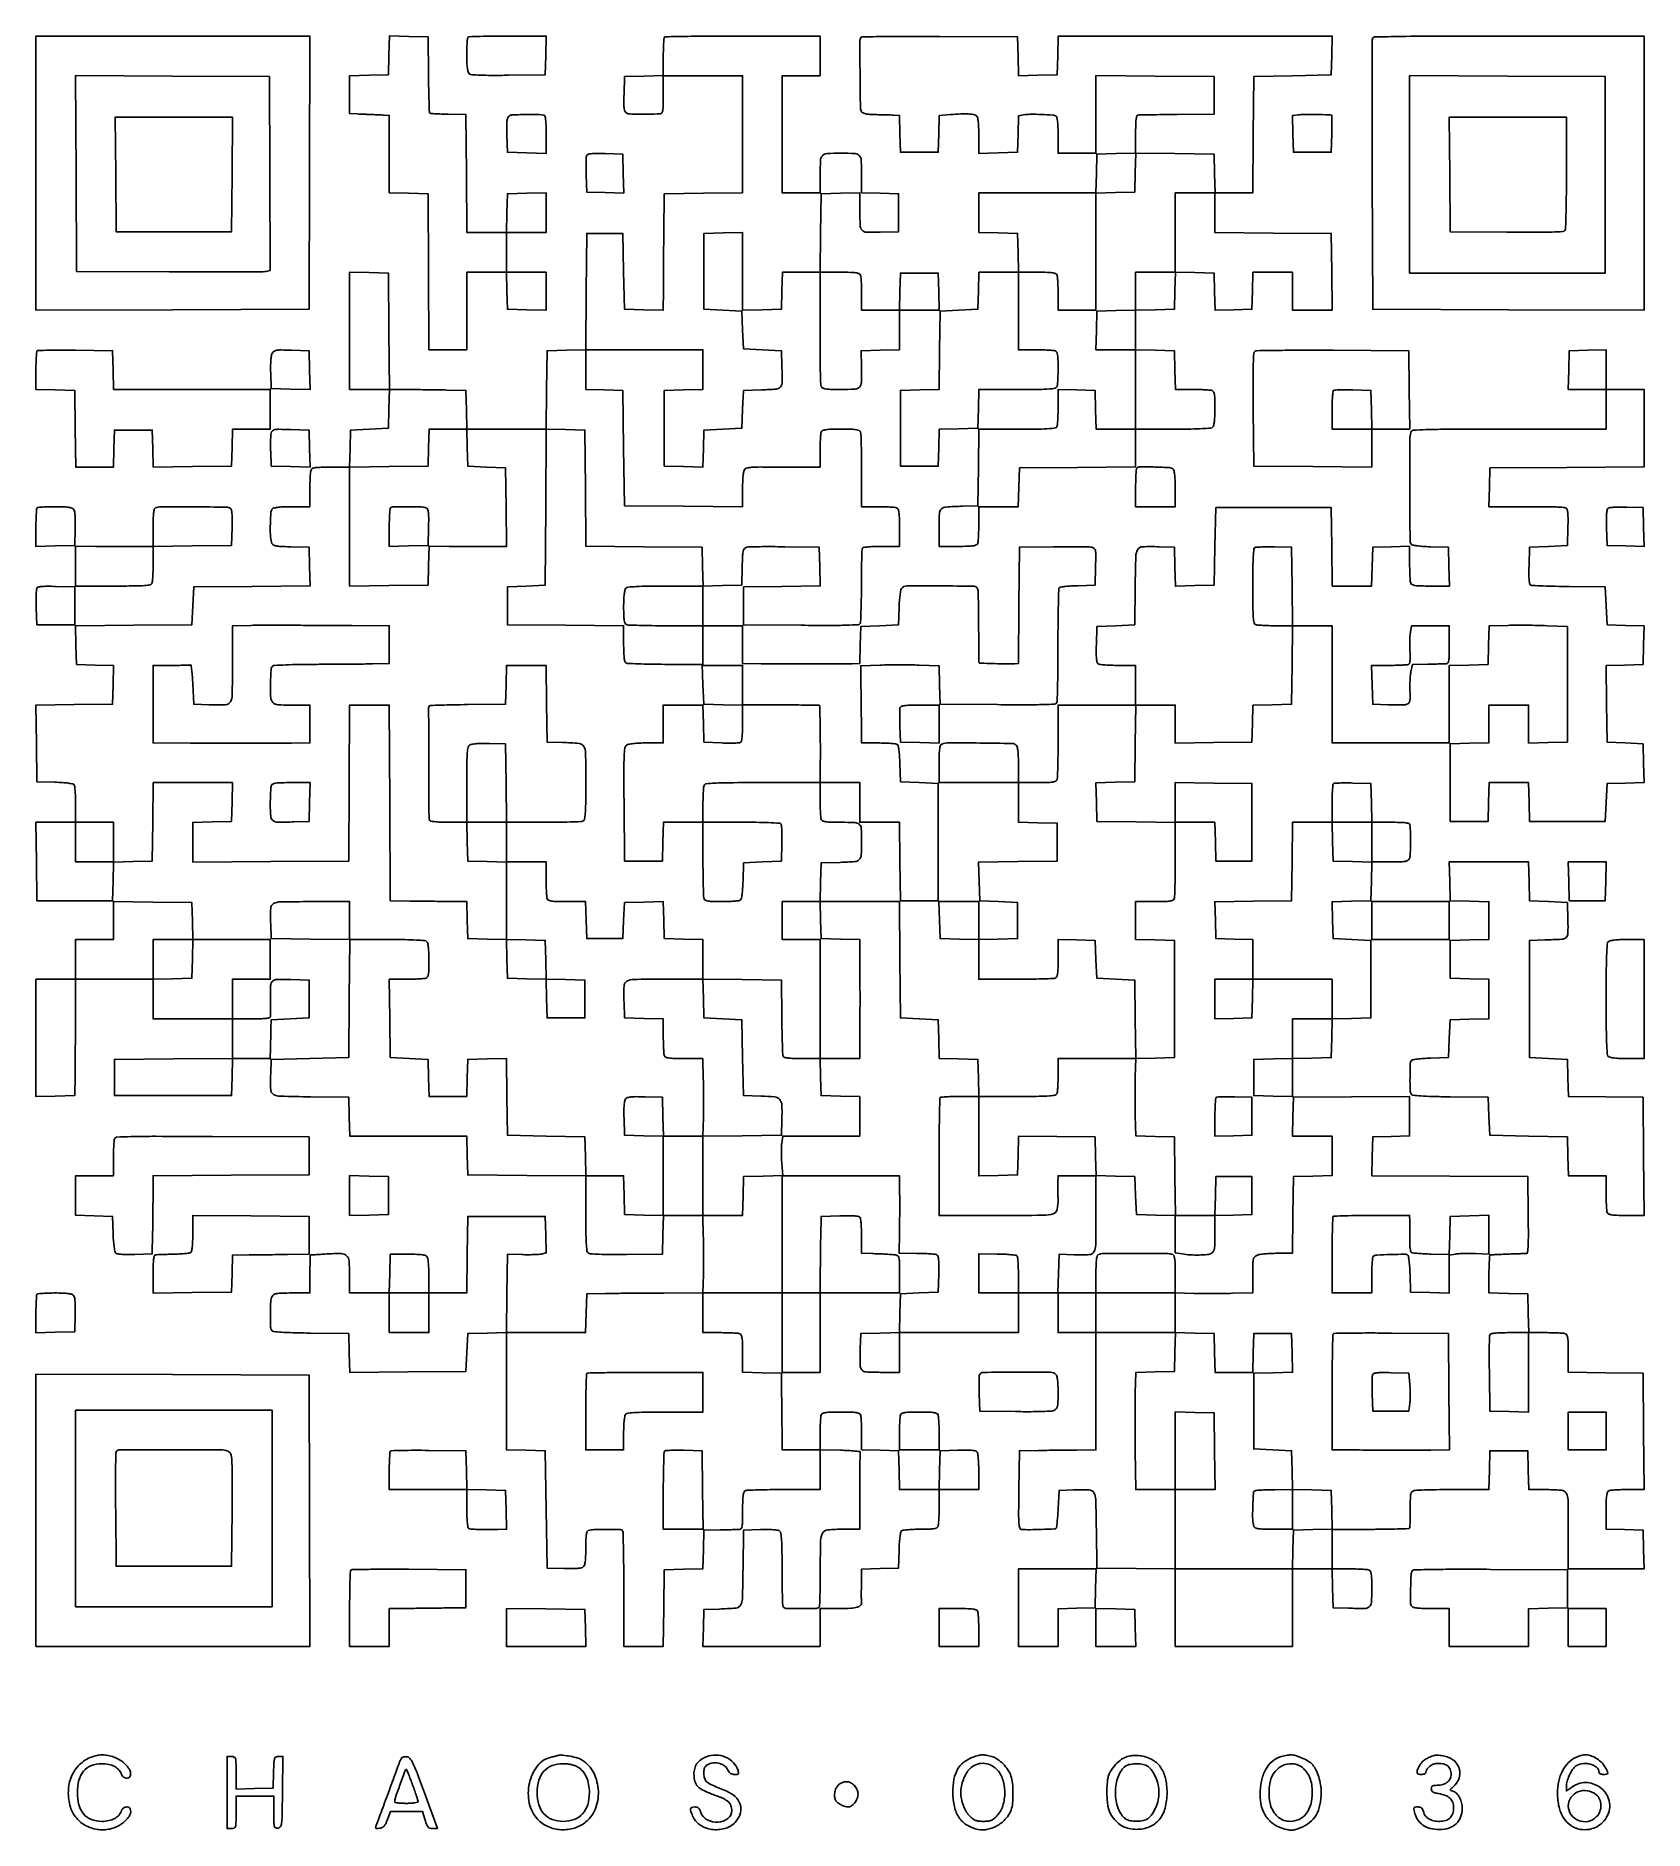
# Model space of a CAD drawing. Extents: x 179 to 1071, y 112 to 1107.
import ezdxf

# ---------------------------------------------------------------- set-up
doc = ezdxf.new("R2010")
doc.units = 0

msp = doc.modelspace()

# ---------------------------------------------------------------- linework, layer by layer
for points in [[(527.666667, 1106.333333, 0.178489), (527.399823, 1105.754766, 0.004541), (527.195833, 1102.837021, 0.009138), (527.048278, 1099.362473, 0.006042), (527, 1095.367165), (527, 1085.067663), (516.25, 1084.783832), (505.5, 1084.5), (505.214442, 1074.804214, 0.005183), (505.109001, 1069.277882, 0.037438), (505.284744, 1066.62414, 0.089578), (505.77935, 1065.129852, 0.155519), (506.714442, 1064.234116, 0.099946), (508.489203, 1063.76938, 0.009775), (512.937836, 1063.60324, 0.011308), (518.565297, 1063.630449, 0.006764), (525.25, 1063.904523, 0.233933), (526.178837, 1064.429094, 0.108777), (526.70606, 1065.747603, 0.036727), (526.948882, 1068.430384, 0.004211), (527, 1074.5), (527, 1085), (549, 1085), (571, 1085), (571, 1052.519502), (571, 1020.039005), (549.25, 1019.769502), (527.5, 1019.5), (527.277664, 998, 0.000341), (527.190515, 988.977723, 0.000308), (527.112513, 979.647874, 0.000309), (527.052962, 971.291805, 0.000986), (527.027664, 965.716168), (527, 954.932337), (516.25, 955.216168), (505.5, 955.5), (505, 976.5), (504.5, 997.5), (494.5, 997.5), (484.5, 997.5), (484.236191, 965.283692), (483.972383, 933.067383), (473.236191, 932.783692), (462.5, 932.5), (462.230498, 910.75), (461.960995, 889), (440.014329, 889), (418.067663, 889), (417.783832, 899.75), (417.5, 910.5), (407, 910.703106, 0.0012), (402.203852, 910.784366, 0.000692), (396.430632, 910.860325, 0.000692), (390.634972, 910.920535, 0.001159), (385.763853, 910.953106), (375.027706, 911), (374.763853, 943.25), (374.5, 975.5), (363.75, 975.783832), (353, 976.067663), (353, 943.533832), (353, 911), (364.033832, 911), (375.067663, 911), (374.783832, 900.25), (374.5, 889.5), (364, 889), (353.5, 888.5), (353.215017, 878.25), (352.930034, 868), (343.546804, 868, 0.005972), (339.837646, 867.955693, 0.007853), (336.455249, 867.821697, 0.005943), (333.637304, 867.632084, 0.071958), (332.581787, 867.393011, 0.205218), (331.76761, 866.601595, 0.063068), (331.30265, 864.913621, 0.030363), (331.059586, 861.960143, 0.005351), (331, 856.393011), (331, 846), (321.2, 846, 0.008695), (316.928253, 845.925705, 0.018472), (313.630442, 845.688776, 0.019349), (311.200304, 845.328068, 0.150969), (310.2, 844.8, 0.180372), (309.361695, 842.964814, 0.010087), (309.033781, 836.591977, 0.015718), (309.035041, 830.250176, 0.057638), (309.621449, 826.283793, 0.137305), (310.355481, 825.044772, 0.13437), (311.631874, 824.354225, 0.045994), (314.122991, 824.011163, 0.004239), (320.357794, 823.783793), (330.5, 823.5), (330.783691, 812.763898), (331.067381, 802.027795), (298.783691, 801.763898), (266.5, 801.5), (266, 791), (265.5, 780.5), (233.216309, 780.236102), (200.932619, 779.972205), (201.216309, 769.236102), (201.5, 758.5), (211.783473, 758.214647), (222.066946, 757.929295), (221.783473, 747.214647), (221.5, 736.5), (200.23017, 736.230055), (178.960341, 735.960109), (179.23017, 714.730055), (179.5, 693.5), (189.464966, 693.211195, -0.00836), (193.800174, 693.012968, -0.019108), (197.055937, 692.684251, -0.01918), (199.411, 692.262532, -0.199883), (200.199653, 691.711195, -0.117226), (200.504905, 690.827893, -0.006962), (200.747767, 687.991726, -0.010173), (200.922789, 684.573123, -0.007309), (200.984687, 680.75), (201, 671), (189.980498, 671), (178.960995, 671), (179.230498, 649.25), (179.5, 627.5), (200.5, 627.5), (221.5, 627.5), (221.783492, 638.216508), (222.066984, 648.933016), (232.783492, 649.216508), (243.5, 649.5), (243.769502, 671.25), (244.039005, 693), (266.053334, 693), (288.067663, 693), (287.783832, 682.25), (287.5, 671.5), (276.75, 671.216168), (266, 670.932337), (266, 659.955546), (266, 648.978755), (309.25, 649.239377), (352.5, 649.5), (352.760623, 692.75), (353.021245, 736), (364.00201, 736), (374.982775, 736), (375.241388, 681.75), (375.5, 627.5), (386.5, 627.347508, 0.000321), (391.453142, 627.282021, 0.000199), (397.269411, 627.211168, 0.000199), (403.011161, 627.145798, 0.00036), (407.715017, 627.097508), (417.930034, 627), (418.215017, 616.75), (418.5, 606.5), (429.216508, 606.216508), (439.933016, 605.933016), (440.216508, 595.216508), (440.5, 584.5), (451.216508, 584.216508), (461.933016, 583.933016), (462.216508, 573.216508), (462.5, 562.5), (473, 562.5), (483.5, 562.5), (483.5, 573), (483.5, 583.5), (472.783492, 583.783492), (462.066984, 584.066984), (461.783492, 594.783492), (461.5, 605.5), (450.75, 605.783832), (440, 606.067663), (440, 627.533832), (440, 649), (451, 649), (462, 649), (462, 639.581787, 0.005951), (462.044305, 635.859224, 0.007831), (462.178303, 632.465525, 0.005915), (462.367894, 629.638111, 0.07203), (462.606989, 628.581787, 0.204941), (463.397244, 627.767938, 0.063222), (465.080782, 627.302828, 0.030449), (468.025624, 627.059653, 0.005378), (473.572006, 627), (483.930034, 627), (484.215017, 616.75), (484.5, 606.5), (494.5, 606.5), (504.5, 606.5), (505, 616.5), (505.5, 626.5), (516.214647, 626.783473), (526.929295, 627.066946), (527.214647, 616.783473), (527.5, 606.5), (538.25, 606.216168), (549, 605.932337), (549, 594.966168), (549, 584), (527.519052, 584, 0.003484), (510.504163, 583.881453, 0.129107), (506.800938, 582.853655, 0.257598), (505.205453, 580.186192, 0.017378), (505.204946, 571), (505.5, 562.5), (516.25, 562.216168), (527, 561.932337), (527, 552.547956, 0.005972), (527.044307, 548.838356, 0.007852), (527.178303, 545.455587, 0.005942), (527.367915, 542.63733, 0.07196), (527.606989, 541.581787, 0.204723), (528.396333, 540.768196, 0.063344), (530.076398, 540.302968, 0.030517), (533.014475, 540.059706, 0.005398), (538.544605, 540), (548.875232, 540), (549.187616, 528.75, -0.004056), (549.286888, 523.698016, -0.002552), (549.324862, 517.79375, -0.002561), (549.302819, 511.984411, -0.004692), (549.216168, 507.25), (548.932337, 497), (538, 497), (527.067663, 497), (526.783832, 507.75), (526.5, 518.5), (516.900987, 518.784391, 0.006919), (512.065714, 518.860698, 0.027023), (509.081903, 518.705126, 0.044369), (507.166788, 518.32726, 0.149751), (506.112128, 517.635106, 0.1305), (505.596888, 516.521045, 0.02258), (505.296615, 514.197242, 0.019663), (505.156589, 511.019073, 0.008898), (505.211141, 506.850715), (505.5, 497.5), (516.25, 497.216168), (527, 496.932337), (527, 474.932337), (527, 452.932337), (516.25, 453.216168), (505.5, 453.5), (505.216168, 464.25), (504.932337, 475), (494.5, 475), (484.067663, 475), (483.783832, 485.75), (483.5, 496.5), (462, 497), (440.5, 497.5), (440.230014, 518.783629), (439.960029, 540.067258), (429.230014, 539.783629), (418.5, 539.5), (418.215017, 529.25), (417.930034, 519), (407.5, 519), (397.069966, 519), (396.784983, 529.25), (396.5, 539.5), (386, 540), (375.5, 540.5), (375.230498, 562.25), (374.960995, 584), (384.39871, 584, 0.005939), (388.128746, 584.044304, 0.007818), (391.528746, 584.178303, 0.005899), (394.36144, 584.367881, 0.07207), (395.418213, 584.606989, 0.195123), (396.220382, 585.357006, 0.068495), (396.690477, 586.894083, 0.033615), (396.937794, 589.550838, 0.006405), (397, 594.406989, 0.009539), (396.924249, 598.37742, 0.019202), (396.684733, 601.500056, 0.020076), (396.321527, 603.822996, 0.148618), (395.8, 604.8, 0.175156), (394.538104, 605.391927, 0.00933), (390.045513, 605.721154, 0.010454), (383.593081, 605.937931, 0.003169), (373.8, 606), (353, 606), (353, 616.5), (353, 627), (331.519052, 627, 0.00341), (314.541093, 626.884203, 0.124912), (310.814274, 625.884093, 0.260987), (309.21161, 623.267125, 0.018996), (309.203496, 614.496645), (309.5, 606.5), (331.263639, 606.23046), (353.027279, 605.960919), (352.763639, 573.23046), (352.5, 540.5), (331, 540), (309.5, 539.5), (309.203496, 531.503355, 0.01904), (309.212348, 522.780464, 0.257531), (310.802736, 520.146434, 0.124846), (314.511102, 519.099787, 0.003493), (331.264071, 518.769847), (352.5, 518.5), (352.783832, 507.75), (353.067663, 497), (385.5, 497), (417.932337, 497), (418.216168, 486.25), (418.5, 475.5), (451.25, 475.236336), (484, 474.972671), (484, 454.10878, 0.002953), (484.059926, 443.96092, 0.011304), (484.277414, 437.64413, 0.011146), (484.614816, 433.399038, 0.196592), (485.250236, 432.207286, 0.15899), (486.411778, 431.746872, 0.005252), (491.448215, 431.487075, 0.008475), (497.967013, 431.330048, 0.003848), (506.500236, 431.334841), (526.5, 431.5), (526.783832, 442.25), (527.067663, 453), (537.971448, 453), (548.875232, 453), (549.187616, 441.75, -0.004056), (549.286888, 436.698016, -0.002552), (549.324862, 430.79375, -0.002561), (549.302819, 424.984411, -0.004692), (549.216168, 420.25), (548.932337, 410), (527.216168, 409.953106, 0.000729), (518.131925, 409.920247, 0.000671), (508.794749, 409.860325, 0.00067), (500.471862, 409.784589, 0.002225), (495, 409.703106), (484.5, 409.5), (484.216168, 398.75), (483.932337, 388), (461.946666, 388), (439.960995, 388), (440.230498, 409.75), (440.5, 431.5), (448.5, 431.271325, 0.007248), (451.766955, 431.225317, 0.007705), (454.967807, 431.275969, 0.007392), (457.718963, 431.402659, 0.034922), (459.284023, 431.608253), (462.068047, 432.173856), (461.784023, 442.336928), (461.5, 452.5), (440, 452.5), (418.5, 452.5), (418.230112, 431.25), (417.960225, 410), (407.480112, 410), (397, 410), (396.984687, 419.25, 0.009417), (396.909853, 422.901756, 0.01245), (396.696332, 426.221825, 0.00988), (396.396689, 428.962891, 0.109209), (396.024555, 429.99451, 0.171222), (395.084581, 430.735978, 0.04751), (393.229992, 431.177624, 0.027898), (390.25304, 431.425439, 0.006678), (385.289868, 431.49451), (375.5, 431.5), (375.216168, 420.75), (374.932337, 410), (363.966168, 410), (353, 410), (353, 419.964816, 0.018486), (352.70887, 427.836462, 0.192208), (351.316585, 430.691543, 0.185082), (348.313111, 431.860867, 0.016937), (340.157721, 431.627347, 0.000292), (336.820772, 431.416568, 0.000466), (333.969768, 431.232141, 0.000082), (331.448979, 431.066299, 0.025908), (331.25, 431.042778, 0.358071), (331.147842, 430.924795, 0.000558), (331.073438, 427.928191, 0.003696), (331.017975, 424.52913, 0.002231), (331, 420.5), (331, 410), (321.035184, 410, 0.005149), (315.285401, 409.940782, 0.038385), (312.568435, 409.675502, 0.091172), (311.02385, 409.101327, 0.136247), (310.035184, 408.065741, 0.109428), (309.270021, 405.33721, 0.010879), (309.040019, 398.507119, 0.009751), (309.092298, 391.624597, 0.135531), (309.811407, 389.270909, 0.228384), (310.821704, 388.64341, 0.009456), (315.179757, 388.259718, 0.01097), (321.538324, 387.960859, 0.003025), (331.546095, 387.770909), (352.5, 387.5), (352.783972, 376.736192), (353.067944, 365.972383), (385.283972, 366.236192), (417.5, 366.5), (418, 377), (418.5, 387.5), (429.25, 387.783832), (440, 388.067663), (440, 355.567663), (440, 323.067663), (450.75, 322.783832), (461.5, 322.5), (462, 290), (462.5, 257.5), (471.850715, 257.211141, 0.009044), (475.957683, 257.15859, 0.018924), (479.150171, 257.296386, 0.020746), (481.513859, 257.587315, 0.132968), (482.600715, 258.083586, 0.151003), (483.264443, 259.100349, 0.036329), (483.680948, 261.093886, 0.025261), (483.928195, 264.072106, 0.008079), (484, 268.515456, -0.007701), (484.066333, 272.821844, -0.024337), (484.295345, 275.697561, -0.032052), (484.662355, 277.583357, -0.250586), (485.25, 278.217499, -0.075303), (488.499064, 278.815626, -0.009426), (495.68177, 278.908138, -0.00468), (503.234975, 278.792319, -0.253354), (504.436406, 278.102898, -0.133568), (504.702273, 277.205446, -0.000723), (504.893608, 268.095262, -0.003083), (505.033018, 257.681564, -0.001944), (505.073533, 245.521819), (505.056003, 214), (516.008114, 214), (526.960225, 214), (527.230112, 235.25), (527.5, 256.5), (538.216508, 256.783492), (548.933016, 257.066984), (549.216508, 267.783492), (549.5, 278.5), (558.5, 278.640285, 0.000842), (562.074507, 278.702026, 0.001074), (565.370313, 278.77159, 0.000834), (568.133668, 278.840464, 0.009007), (569.25, 278.890285, 0.231448), (570.178012, 279.418551, 0.108752), (570.705265, 280.731911, 0.037007), (570.94858, 283.394619, 0.004286), (571, 289.393011, -0.005351), (571.059586, 294.960143, -0.030363), (571.30265, 297.913621, -0.063068), (571.76761, 299.601595, -0.205218), (572.581787, 300.393011, -0.082815), (573.775876, 300.636501, -0.001919), (579.5499, 300.821697, -0.004216), (586.334577, 300.955997, -0.00284), (594.081787, 301), (614, 301), (614, 312.032751), (614, 323.065502), (625.25, 322.782751, -0.006304), (629.5466, 322.620535, -0.010817), (633.121875, 322.362746, -0.004853), (636.052912, 322.058834, -0.476757), (636.25, 321.75, 0.077325), (636.148303, 321.148204, 0.000393), (636.073437, 315.051562, 0.00176), (636.018042, 308.103968, 0.001113), (636, 300), (636, 279), (626.934259, 279, 0.021859), (618.200231, 278.617978, 0.243483), (615.347601, 276.809215, 0.127943), (614.22051, 272.791922, 0.004756), (614.069767, 256.944437, -0.002771), (614.026847, 249.200659, -0.004303), (613.895309, 242.521243, -0.001396), (613.71599, 236.754813, -0.13066), (613.475867, 235.960952, -0.254226), (611.97628, 235.103702, -0.005825), (603.489062, 235.020819, -0.005836), (595.00338, 235.135858, -0.253211), (593.500877, 235.99858, -0.130243), (593.251539, 236.82047, -0.001509), (593.065011, 242.55745, -0.004478), (592.928333, 249.214537, -0.002893), (592.883721, 256.924387, 0.002903), (592.825159, 267.010411, 0.013012), (592.602931, 272.912575, 0.016005), (592.23978, 276.697109, 0.189832), (591.542576, 277.964665, 0.137073), (590.504578, 278.428551, 0.017726), (588.065333, 278.703837, 0.017647), (584.848278, 278.837886, 0.009309), (580.850715, 278.788859), (571.5, 278.5), (571.230153, 257.264071, -0.003245), (570.90817, 240.492979, -0.12708), (569.89363, 236.944666, -0.241952), (567.309273, 235.307363, -0.015112), (558, 234.75078), (549.5, 234.5), (549.215017, 224.25), (548.930034, 214), (581.465017, 214), (614, 214), (614, 224.5), (614, 235), (624.377555, 235, 0.012231), (630.934343, 235.160412, 0.058555), (634.618037, 235.777198, 0.141381), (636.432653, 236.924437, 0.229853), (636.916666, 238.64474, -0.042202), (636.859027, 239.26111, -0.001305), (636.843037, 241.808804, -0.002551), (636.847352, 244.813778, -0.001762), (636.881579, 248.215017), (637, 256.930034), (647.25, 257.215017), (657.5, 257.5), (657.788805, 267.464966, -0.00836), (657.987032, 271.800174, -0.019108), (658.315749, 275.055937, -0.01918), (658.737468, 277.411, -0.199883), (659.288805, 278.199653, -0.115495), (660.161051, 278.504423, -0.007626), (662.829971, 278.747767, -0.010713), (666.052528, 278.922753, -0.007787), (669.643011, 278.984687, 0.006483), (674.463534, 279.055269, 0.033702), (677.110608, 279.307461, 0.068336), (678.644645, 279.780017, 0.194682), (679.393011, 280.581787, 0.07203), (679.632106, 281.638111, 0.005915), (679.821697, 284.465525, 0.007831), (679.955695, 287.859224, 0.005951), (680, 291.581787), (680, 301), (691, 301), (702, 301), (701.984687, 310.75, 0.007755), (701.919286, 314.578609, 0.010675), (701.733781, 318.014355, 0.007585), (701.475649, 320.860149, 0.115445), (701.152042, 321.788231, 0.19692), (700.294865, 322.395734, 0.033714), (698.282937, 322.721018, 0.023663), (695.195195, 322.861823, 0.006827), (690.417355, 322.788231), (680.5, 322.5), (680.216168, 311.75), (679.932337, 301), (669, 301), (658.067663, 301), (657.783832, 311.75), (657.5, 322.5), (647.25, 322.784983), (637, 323.069966), (637, 331.953196, 0.006301), (636.955668, 335.470775, 0.008183), (636.821697, 338.691626, 0.00637), (636.631754, 341.374672, 0.070866), (636.393011, 342.418213, 0.204366), (635.605154, 343.231384, 0.063541), (633.93074, 343.696802, 0.030628), (631.003676, 343.940206, 0.005432), (625.5, 344, 0.005432), (619.996324, 343.940206, 0.030628), (617.06926, 343.696802, 0.063541), (615.394846, 343.231384, 0.204366), (614.606989, 342.418213, 0.070946), (614.368222, 341.373807, 0.006338), (614.178303, 338.68135, 0.008159), (614.044331, 335.449196, 0.006277), (614, 331.918213), (614, 323), (603.5, 323), (593, 323), (592.881648, 332.75, -0.000062), (592.826894, 337.307015, -0.000032), (592.75939, 343.014063, -0.000032), (592.690668, 348.886916, -0.000048), (592.631648, 354), (592.5, 365.5), (581.75, 365.783832), (571, 366.067663), (571, 376.426843, 0.005377), (570.940349, 381.973908, 0.030446), (570.697178, 384.919034, 0.063217), (570.232073, 386.602718, 0.20495), (569.418213, 387.393011, 0.07203), (568.361889, 387.632106, 0.005915), (565.534475, 387.821697, 0.007831), (562.140776, 387.955695, 0.005951), (558.418213, 388), (549, 388), (549, 399), (549, 410), (571, 410), (593, 410), (593, 388), (593, 366), (603.5, 366), (614, 366), (614, 388), (614, 410), (636, 410), (658, 410), (658, 420.5, 0.003352), (657.954921, 427.224924, 0.048655), (657.69244, 429.587618, 0.175767), (657.016838, 430.675217, 0.149258), (655.75, 431.167506, 0.001986), (652.205797, 431.417209, 0.003814), (649.36184, 431.584448, 0.003716), (646.467483, 431.710946, 0.001781), (642.75, 431.832494), (637, 432), (636.984687, 441.25, 0.008159), (636.919317, 444.886885, 0.011123), (636.734034, 448.160822, 0.008145), (636.475757, 450.869394, 0.113997), (636.152902, 451.78684, 0.199716), (635.281101, 452.39767, 0.032047), (633.18343, 452.720814, 0.022682), (629.955578, 452.861053, 0.006397), (624.918214, 452.78684), (614.5, 452.5), (614.322108, 441.5, 0.000681), (614.248714, 436.544418, 0.000421), (614.17529, 430.720312, 0.000422), (614.112467, 424.967405, 0.00076), (614.072108, 420.25), (614, 410), (603.5, 410), (593, 410), (592.933333, 420, -0.000621), (592.907731, 424.720472, -0.000304), (592.88625, 430.734375, -0.000302), (592.871506, 436.984657, -0.000439), (592.866667, 442.5, -0.000439), (592.871506, 448.015343, -0.000302), (592.88625, 454.265625, -0.000304), (592.907731, 460.279528, -0.000621), (592.933333, 465), (593, 475), (625.5, 475), (658, 475), (658.109067, 464.75, -0.002417), (658.136556, 460.015634, -0.001319), (658.126879, 454.20625, -0.001314), (658.085953, 448.30196, -0.002089), (658.016543, 443.25), (657.814951, 432), (667.657476, 431.984687, -0.007683), (671.521546, 431.919292, -0.010595), (674.987176, 431.733781, -0.007485), (677.858404, 431.475724, -0.115704), (678.788231, 431.152042, -0.19692), (679.395734, 430.294865, -0.033714), (679.721018, 428.282937, -0.023663), (679.861823, 425.195195, -0.006827), (679.788231, 420.417355), (679.5, 410.5), (669, 410), (658.5, 409.5), (658.216508, 398.783492), (657.933016, 388.066984), (647.216508, 387.783492), (636.5, 387.5), (636.228698, 379, 0.009572), (636.11369, 369.989475, 0.179065), (637.098795, 367.378308, 0.203763), (639.501208, 366.206994, 0.012906), (647.519052, 366), (658, 366), (658, 377), (658, 388), (691, 388), (724, 388), (724, 399), (724, 410), (735, 410), (746, 410), (746, 399), (746, 388), (756.5, 388), (767, 388), (767, 355.5), (767, 323), (756.25, 322.925726, 0.00076), (751.373532, 322.884622, 0.000454), (745.573437, 322.821651, 0.000454), (739.797094, 322.748445, 0.000788), (735, 322.675726), (724.5, 322.5), (724.230498, 300.75, 0.001595), (724.108277, 287.465498, 0.018624), (724.270272, 282.28079, 0.052689), (724.724531, 279.692853, 0.315879), (725.730498, 278.879639, 0.019523), (730.254, 278.748994, 0.006356), (736.936233, 278.90192, 0.001781), (744.024926, 279.179621, 0.186814), (744.900301, 279.562261, 0.169865), (745.154883, 280.08551, 0.003629), (745.470714, 282.970315, 0.007945), (745.764972, 286.387498, 0.005223), (746, 290.328626), (746.5, 300.5), (754.496645, 300.796504, -0.01904), (763.219536, 300.787652, -0.257531), (765.853566, 299.197264, -0.124846), (766.900213, 295.488898, -0.003493), (767.230153, 278.735929), (767.5, 257.5), (789.25, 257.230498), (811, 256.960995), (811, 235.480498), (811, 214), (843.5, 214), (876, 214), (876, 235.5), (876, 257), (886.966168, 257), (897.932337, 257), (898.216168, 246.25), (898.5, 235.5), (907, 235.204946, 0.009652), (915.921142, 235.067594, 0.172963), (918.575505, 236.025831, 0.208519), (919.775922, 238.385105, 0.014882), (920, 245.912063, 0.005765), (919.939362, 251.171455, 0.031694), (919.694582, 253.996718, 0.065386), (919.227398, 255.619099, 0.201), (918.418213, 256.393011, 0.07203), (917.361889, 256.632106, 0.005915), (914.534475, 256.821697, 0.007831), (911.140776, 256.955695, 0.005951), (907.418213, 257), (898, 257), (898, 267.900467), (898, 278.800934), (919.187476, 278.921276, 0.002226), (927.346504, 279.003942, 0.00358), (934.300017, 279.155155, 0.000732), (940.401454, 279.340485, 0.190653), (940.881801, 279.548468, 0.183849), (941.085025, 280.0014, 0.003029), (941.231616, 282.814342, 0.007406), (941.334896, 286.123849, 0.004797), (941.360912, 289.954591, -0.004309), (941.395957, 295.979834, -0.044941), (941.653182, 298.438124, -0.131867), (942.27281, 299.700486, -0.148567), (943.416586, 300.413277, -0.057003), (944.91186, 300.636876, -0.002068), (950.679622, 300.812374, -0.003767), (957.510981, 300.940468, -0.002631), (965.216168, 300.986345), (984.932337, 301), (985.216168, 311.75), (985.5, 322.5), (996, 322.5), (1006.5, 322.5), (1006.783832, 311.75), (1007.067663, 301), (1015.783832, 300.986345, -0.01633), (1025.175641, 300.664806, -0.248646), (1027.852954, 299.007497, -0.129481), (1028.881127, 295.315008, -0.00351), (1029, 278.383369), (1029, 257), (1050.033832, 257), (1071.067663, 257), (1070.783832, 267.75), (1070.5, 278.5), (1060.25, 278.784983), (1050, 279.069966), (1050, 289.427994, -0.005378), (1050.059653, 294.974376, -0.030449), (1050.302828, 297.919218, -0.063222), (1050.767938, 299.602756, -0.204941), (1051.581787, 300.393011, -0.070978), (1052.626534, 300.631787, -0.006326), (1055.322719, 300.821697, -0.00815), (1058.55935, 300.95567, -0.006268), (1062.095641, 301), (1071.027706, 301), (1070.763853, 333.25), (1070.5, 365.5), (1049.75, 365.770288), (1029, 366.040577), (1029, 376.4133, 0.005367), (1028.940375, 381.968397, 0.030413), (1028.697247, 384.916867, 0.063157), (1028.2322, 386.602268, 0.205057), (1027.418213, 387.393011, 0.07196), (1026.36267, 387.632085, 0.005942), (1023.544413, 387.821697, 0.007852), (1020.161644, 387.955693, 0.005972), (1016.452044, 388), (1007.067663, 388), (1006.783832, 398.75), (1006.5, 409.5), (995.75, 409.783832), (985, 410.067663), (985, 420.533832, -0.006715), (985.054003, 424.554888, -0.010973), (985.220312, 427.959869, -0.004792), (985.44858, 430.795252, -0.344315), (985.75, 431.116788, -0.02681), (986.300891, 431.172545, -0.000617), (988.923437, 431.293344, -0.001375), (991.996948, 431.422646, -0.000931), (995.5, 431.553832, 0.000183), (999.039971, 431.681093, 0.000249), (1002.22928, 431.798507, 0.000162), (1004.90911, 431.899371, 0.002898), (1005.769888, 431.937045, 0.370921), (1006.440978, 432.574774, 0.013405), (1006.72168, 436.376933, 0.012447), (1006.854428, 442.411995, 0.00245), (1006.769888, 453.25), (1006.5, 474.5), (963.216276, 474.760648), (919.932553, 475.021296), (920.216276, 485.760648), (920.5, 496.5), (930.75, 496.784983), (941, 497.069966), (941, 508.048836), (941, 519.027706), (908.75, 518.763853), (876.5, 518.5), (876.216168, 507.75), (875.932337, 497), (886.966168, 497), (898, 497), (898, 486.033832), (898, 475.067663), (887.25, 474.783832), (876.5, 474.5), (876.230112, 453.25), (875.960225, 432), (867.545212, 432, 0.010497), (864.13544, 431.92841, 0.011651), (860.848611, 431.713521, 0.01106), (858.060997, 431.403647, 0.057688), (856.5651, 431.024751, 0.092844), (855.080822, 430.117837, 0.152875), (854.338843, 428.862327, 0.053697), (854.050859, 426.534103, 0.003944), (854, 420.087135), (854, 410.124768), (842.75, 409.812384, -0.004056), (837.698016, 409.713112, -0.002552), (831.79375, 409.675138, -0.002561), (825.984411, 409.697181, -0.004692), (821.25, 409.783832), (811, 410.067663), (811, 420.426843, 0.006016), (810.937492, 425.621822, 0.025912), (810.703286, 428.702623, 0.042966), (810.296232, 430.57953, 0.230176), (809.601113, 431.322826, 0.090684), (806.950066, 431.820406, 0.001053), (789.022378, 431.866182, 0.001051), (771.09232, 431.836534, 0.090912), (768.44689, 431.341246, 0.223897), (767.720101, 430.582456, 0.048021), (767.29816, 428.758753, 0.027052), (767.061667, 425.70564, 0.005804), (767, 420.393011), (767, 410), (756.466168, 410), (745.932337, 410), (746.216168, 420.743382), (746.5, 431.486764), (754.872248, 431.214794, 0.020372), (763.328892, 431.284683, 0.262093), (765.907948, 432.90758, 0.121351), (766.886136, 436.660668, 0.003361), (767, 453.601219), (767, 475.067663), (777.75, 474.783832), (788.5, 474.5), (789, 464), (789.5, 453.5), (800.25, 453.216168), (811, 452.932337), (811, 442.597011), (811, 432.261685), (814.75, 431.641848, 0.026379), (819.301076, 431.134304, 0.020608), (824.274108, 431.049221, 0.018777), (828.728457, 431.324195, 0.098364), (831.065741, 432.035184, 0.135997), (832.100974, 433.022543, 0.091282), (832.675239, 434.563773, 0.038492), (832.940683, 437.273166, 0.005179), (833, 443.000201), (833, 452.930034), (843.25, 453.215017), (853.5, 453.5), (853.5, 464), (853.5, 474.5), (843.5, 474.5), (833.5, 474.5), (833.216168, 463.75), (832.932337, 453), (821.985671, 453), (811.039005, 453), (810.769502, 474.75), (810.5, 496.5), (799.811779, 496.783205), (789.123557, 497.06641), (788.811779, 508.283205, -0.004062), (788.712714, 513.320052, -0.002556), (788.674861, 519.206166, -0.002565), (788.696928, 524.997327, -0.0047), (788.783492, 529.716508), (789.066984, 539.933016), (799.783492, 540.216508), (810.5, 540.5), (810.5, 573), (810.5, 605.5), (799.75, 605.783832), (789, 606.067663), (789, 616.533832), (789, 627), (799.393011, 627, 0.005351), (804.960143, 627.059586, 0.030363), (807.913621, 627.30265, 0.063068), (809.601595, 627.76761, 0.205218), (810.393011, 628.581787, 0.083055), (810.636631, 629.779435, 0.001841), (810.821697, 635.696775, 0.004125), (810.956005, 642.642891, 0.002771), (811, 650.581787), (811, 671), (821.966168, 671), (832.932337, 671), (833.216168, 660.25), (833.5, 649.5), (843.5, 649.5), (853.5, 649.5), (853.5, 671), (853.5, 692.5), (832.25, 692.769888), (811, 693.039775), (811, 682.000385), (811, 670.960995), (789.25, 671.230498), (767.5, 671.5), (767.216515, 682.215829), (766.93303, 692.931657), (777.716515, 693.215829), (788.5, 693.5), (788.769888, 714.75), (789.039775, 736), (800.019888, 736), (811, 736), (811, 725.480112), (811, 714.960225), (832.25, 715.230112), (853.5, 715.5), (853.784613, 725.716519), (854.069227, 735.933039), (864.784613, 736.216519), (875.5, 736.5), (875.769502, 758.25), (876.039005, 780), (887.019502, 780), (898, 780), (898, 747.5), (898, 715), (930.5, 715), (963, 715), (963, 736.466168), (963, 757.932337), (973.75, 758.216168), (984.5, 758.5), (984.783186, 769.186317), (985.066371, 779.872635), (995.407274, 780.186317, -0.006296), (1000.185464, 780.271062, -0.00343), (1006.052211, 780.260981, -0.003417), (1012.017187, 780.16903, -0.005419), (1017.124088, 780), (1028.5, 779.5), (1028.5, 747.5), (1028.5, 715.5), (1017.75, 715.216168), (1007, 714.932337), (1007, 725.466168), (1007, 736), (996, 736), (985, 736), (985, 725.533832), (985, 715.067663), (974.25, 714.783832), (963.5, 714.5), (963.5, 693), (963.5, 671.5), (974, 671.5), (984.5, 671.5), (984.783832, 682.25), (985.067663, 693), (996, 693), (1006.932337, 693), (1007.216168, 682.25), (1007.5, 671.5), (1028.5, 671.5), (1049.5, 671.5), (1050, 682), (1050.5, 692.5), (1060.783473, 692.785353), (1071.066946, 693.070705), (1070.783473, 703.785353), (1070.5, 714.5), (1060.5, 715), (1050.5, 715.5), (1050.230215, 736.714798), (1049.96043, 757.929597), (1060.230215, 758.214798), (1070.5, 758.5), (1070.783473, 769.214647), (1071.066946, 779.929295), (1060.783473, 780.214647), (1050.5, 780.5), (1050, 791), (1049.5, 801.5), (1029.5, 801.741775, -0.002215), (1021.742239, 801.869928, -0.003359), (1014.997478, 802.056567, -0.001283), (1009.207524, 802.270591, -0.081422), (1008.214819, 802.473891, -0.247519), (1007.597839, 803.175896, -0.035779), (1007.275784, 805.119435, -0.023977), (1007.137138, 808.216258, -0.006141), (1007.214819, 813.232115), (1007.5, 823.5), (1018, 824), (1028.5, 824.5), (1028.788231, 834.417355, 0.006865), (1028.861374, 839.18984, 0.023561), (1028.720351, 842.285813, 0.033427), (1028.394876, 844.30958, 0.193052), (1027.788231, 845.181818, 0.121161), (1026.85231, 845.513451, 0.007766), (1023.940918, 845.758164, 0.010999), (1020.424425, 845.921194, 0.007949), (1016.5, 845.954293, -0.001089), (1011.894108, 845.929951, -0.000603), (1006.269749, 845.919258, -0.000601), (1000.570978, 845.922141, -0.000968), (995.716168, 845.93983), (984.932337, 846), (985.216168, 856.75), (985.5, 867.5), (1028.25, 867.760736), (1071, 868.021473), (1071, 889.510736), (1071, 911), (1060.5, 911), (1050, 911), (1050, 922.034983), (1050, 933.069966), (1039.75, 932.784983), (1029.5, 932.5), (1029.216168, 921.75), (1028.932337, 911), (1039.466168, 911), (1050, 911), (1050, 900), (1050, 889), (996.067388, 889, 0.000608), (962.810617, 888.959562, 0.007427), (950.086479, 888.739586, 0.011066), (942.988556, 888.353988, 0.314251), (941.638225, 887.25, 0.069177), (941.078513, 883.229967, 0.000768), (941.115101, 855.693895, 0.00041), (941.21952, 827.355982, 0.139021), (941.815683, 825.288805, 0.202055), (942.597214, 824.736733, 0.019311), (944.944154, 824.315362, 0.019185), (948.194947, 823.98701, 0.008332), (952.535034, 823.788805), (962.5, 823.5), (962.783832, 812.75), (963.067663, 802), (952.640821, 802, -0.005326), (947.053621, 802.059521, -0.03028), (944.091792, 802.302479, -0.062919), (942.399526, 802.767294, -0.205485), (941.606989, 803.581787, -0.072102), (941.367871, 804.638915, -0.005887), (941.178303, 807.475801, -0.007809), (941.044304, 810.880803, -0.005929), (941, 814.616771), (941, 824.069966), (930.75, 823.784983), (920.5, 823.5), (920.216168, 812.75), (919.932337, 802), (908.985671, 802), (898.039005, 802), (897.769502, 823.75), (897.5, 845.5), (865.5, 845.5), (833.5, 845.5), (833, 824), (832.5, 802.5), (821.784171, 802.216515), (811.068343, 801.93303), (810.784171, 812.716515), (810.5, 823.5), (802, 823.795054, 0.017415), (792.861975, 823.793888, 0.254171), (790.177094, 822.210822, 0.129025), (789.10305, 818.525869, 0.003568), (788.769847, 801.735929), (788.5, 780.5), (778, 780), (767.5, 779.5), (767.211769, 769.582645, 0.006827), (767.138177, 764.804805, 0.023663), (767.278982, 761.717063, 0.033714), (767.604266, 759.705135, 0.19692), (768.211769, 758.847958, 0.115445), (769.139851, 758.524351, 0.007585), (771.985645, 758.266219, 0.010675), (775.421391, 758.080714, 0.007755), (779.25, 758.015313), (789, 758), (789, 747), (789, 736), (767.5, 736), (746, 736), (746, 716.081787, -0.00284), (745.955997, 708.334577, -0.004216), (745.821697, 701.5499, -0.001919), (745.636501, 695.775876, -0.082815), (745.393011, 694.581787, -0.205218), (744.601595, 693.76761, -0.063068), (742.913621, 693.30265, -0.030363), (739.960143, 693.059586, -0.005351), (734.393011, 693), (724, 693), (724, 702.877555, 0.007674), (723.929056, 707.499539, 0.022276), (723.688825, 710.686309, 0.029161), (723.297853, 712.858395, 0.161809), (722.679169, 713.851303, 0.17007), (720.459831, 714.676063, 0.00157), (702.655102, 714.956558, 0.002552), (685.4114, 715.08606, 0.092466), (681.52299, 714.370448, 0.213393), (680.746825, 713.591968, 0.056453), (680.300693, 711.849454, 0.028935), (680.060471, 708.85321, 0.005537), (680, 703.393011), (680, 693), (702, 693), (724, 693), (724, 682.033832), (724, 671.067663), (734.75, 670.783832), (745.5, 670.5), (745.5, 660), (745.5, 649.5), (723.716367, 649.230404), (701.932734, 648.960808), (702.216367, 638.230404), (702.5, 627.5), (713, 627), (723.5, 626.5), (723.5, 616.5), (723.5, 606.5), (712.75, 606.216168), (702, 605.932337), (702, 616.466168), (702, 627), (690.965017, 627), (679.930034, 627), (680.215017, 616.75), (680.5, 606.5), (691.25, 606.216168), (702, 605.932337), (702, 594.966168), (702, 584), (722.418213, 584, 0.002771), (730.357109, 584.043995, 0.004125), (737.303225, 584.178303, 0.001841), (743.220565, 584.363369, 0.083055), (744.418213, 584.606989, 0.205495), (745.232716, 585.399564, 0.062914), (745.697526, 587.091976, 0.030277), (745.940481, 590.054089, 0.005326), (746, 595.641972), (746, 606.069966), (756.25, 605.784983), (766.5, 605.5), (767, 595), (767.5, 584.5), (778, 584), (788.5, 583.5), (788.769502, 561.75), (789.039005, 540), (767.519502, 540), (746, 540), (746, 531.081787, -0.006277), (745.955669, 527.550804, -0.008159), (745.821697, 524.31865, -0.006338), (745.631778, 521.626193, -0.070946), (745.393011, 520.581787, -0.258599), (744.338059, 519.696313, -0.030079), (741.170238, 519.27562, -0.015925), (735.528268, 519.049581, -0.002049), (723.427994, 519), (702.069966, 519), (701.784983, 529.25), (701.5, 539.5), (690.783492, 539.783492), (680.066984, 540.066984), (679.783492, 550.783492), (679.5, 561.5), (669, 562), (658.5, 562.5), (658.236147, 594.75), (657.972294, 627), (635.952315, 627), (613.932337, 627), (614.216168, 637.75), (614.5, 648.5), (625.141929, 648.782735, 0.011628), (633.204821, 649.184728, 0.180435), (635.681301, 650.320792, 0.185152), (636.776506, 652.789756, 0.012362), (636.986345, 660.668213, 0.01447), (636.798341, 667.620923, 0.198106), (635.727575, 669.85398, 0.174169), (633.331075, 670.832499, 0.010693), (625.5, 671, -0.005432), (619.996324, 671.059794, -0.030628), (617.06926, 671.303198, -0.063541), (615.394846, 671.768616, -0.204366), (614.606989, 672.581787, -0.07203), (614.367894, 673.638111, -0.005915), (614.178303, 676.465525, -0.007831), (614.044305, 679.859224, -0.005951), (614, 683.581787), (614, 693), (625, 693), (636, 693), (636, 682), (636, 671), (646.980498, 671), (657.960995, 671), (658.230498, 649.25), (658.5, 627.5), (669, 627.5), (679.5, 627.5), (679.5, 660), (679.5, 692.5), (669, 693), (658.5, 693.5), (658.211195, 703.464966, 0.00836), (658.012968, 707.800174, 0.019108), (657.684251, 711.055937, 0.01918), (657.262532, 713.411, 0.199883), (656.711195, 714.199653, 0.115815), (655.836926, 714.50451, 0.007503), (653.138601, 714.747767, 0.010614), (649.881488, 714.922759, 0.007698), (646.25, 714.984687), (637, 715), (636.890139, 725.25, 0.000154), (636.837999, 729.978687, 0.000085), (636.771385, 735.769151, 0.000084), (636.701784, 741.646585, 0.000135), (636.640139, 746.66626), (636.5, 757.83252), (647.25, 758.16626, -0.004944), (652.158697, 758.270079, -0.002859), (658.06376, 758.302793, -0.002857), (663.989445, 758.267884, -0.004792), (668.967057, 758.162399), (679.934114, 757.824797), (680.217057, 747.162399), (680.5, 736.5), (712.432148, 736.235705, 0.001667), (728.662719, 736.155493, 0.008037), (737.895249, 736.289061, 0.006458), (744.006663, 736.554798, 0.241842), (745.166278, 737.235705, 0.135168), (745.490541, 738.296821, 0.001081), (745.719507, 747.202344, 0.003816), (745.882696, 757.457897, 0.002432), (745.923424, 769.389294, -0.002487), (745.965355, 781.28996, -0.003986), (746.132632, 791.445731, -0.000899), (746.365687, 800.325727, -0.191636), (746.698583, 801.098583, -0.163951), (747.377569, 801.435314, -0.007017), (750.065601, 801.763101, -0.011378), (753.31337, 802.038374, -0.007795), (757.009289, 802.209289), (766.5, 802.5), (766.784677, 812.722245, 0.003532), (766.920969, 819.280751, 0.049414), (766.720697, 821.630282, 0.162588), (766.071841, 822.800875, 0.128516), (764.784677, 823.481944, 0.052215), (763.18125, 823.686203, 0.00233), (757.589874, 823.785235, 0.003901), (750.944987, 823.820095, 0.002778), (743.5, 823.7597), (724.5, 823.5), (724.236147, 791.25), (723.972294, 759), (721.736147, 758.899916, -0.01532), (717.777606, 758.84414, -0.002989), (710.646044, 759.004828, -0.000485), (702.730511, 759.238228, -0.187877), (702.216938, 759.456498, -0.198014), (702.101042, 759.725703, -0.000273), (702.015478, 765.424317, -0.002202), (701.951005, 771.83016, -0.001348), (701.928609, 779.384492, 0.002655), (701.886018, 787.020919, 0.00397), (701.760407, 793.69214, 0.001712), (701.588481, 799.385087, 0.083391), (701.363403, 800.49537, 0.306176), (699.352296, 801.901458, 0.002932), (680.587253, 802.090499, 0.003483), (662.016556, 802.039334, 0.220564), (659.143701, 800.673149, 0.132048), (658.711495, 799.731114, 0.010514), (658.307406, 796.993436, 0.013664), (657.978769, 793.657339, 0.010041), (657.790118, 789.945876), (657.5, 780.5), (647, 780), (636.5, 779.5), (636.215017, 769.25), (635.930034, 759), (631.715017, 758.933459, -0.003454), (624.505751, 758.86946, -0.000403), (608.398508, 758.850739, -0.000511), (592.106394, 758.861595, -0.001639), (581.25, 758.915506), (571, 759), (571, 769.5), (571, 780), (560, 780), (549, 780), (549, 790.966168), (549, 801.932337), (559.75, 802.216168), (570.5, 802.5), (570.784869, 812.7397, -0.004125), (571.012708, 819.054923, -0.045905), (571.354301, 821.550087, -0.13698), (572.045051, 822.814297, -0.140292), (573.284869, 823.523677, -0.054888), (574.84836, 823.730103, -0.002334), (580.430555, 823.824654, -0.003982), (587.05996, 823.853191, -0.002821), (594.5, 823.783977), (613.5, 823.5), (613.783629, 812.769986), (614.067258, 802.039971), (592.783629, 801.769986), (571.5, 801.5), (571.5, 791), (571.5, 780.5), (603.433182, 780.237378, 0.001726), (619.366238, 780.161331, 0.007708), (628.708682, 780.293003, 0.005569), (635.022738, 780.54978, 0.246159), (636.125042, 781.202323, 0.127857), (636.430316, 782.191849, 0.002205), (636.660859, 787.881569, 0.005443), (636.82881, 794.544529, 0.003579), (636.883721, 802.216365, -0.002914), (636.928334, 809.872249, -0.004507), (637.065011, 816.483896, -0.001528), (637.251571, 822.180043, -0.130172), (637.500877, 823.00142, -0.225207), (638.120784, 823.402443, -0.00922), (640.8317, 823.709367, -0.014383), (644.17067, 823.928501, -0.009193), (648.059017, 824), (658, 824), (658, 834.393011, 0.005351), (657.940414, 839.960143, 0.030363), (657.69735, 842.913621, 0.063068), (657.23239, 844.601595, 0.205218), (656.418213, 845.393011, 0.070946), (655.373807, 845.631778, 0.006338), (652.68135, 845.821697, 0.008159), (649.449196, 845.955669, 0.006277), (645.918213, 846), (637, 846), (636.916456, 849.75, -0.004877), (636.887679, 852.048184, -0.000593), (636.879698, 857.094603, -0.000703), (636.885759, 863.090935, -0.00058), (636.908639, 869.486947, 0.003301), (636.896979, 875.739955, 0.004696), (636.797748, 881.295626, 0.002689), (636.645033, 885.974167, 0.067433), (636.424796, 887.236947, 0.189934), (635.666219, 888.169794, 0.088252), (634.168904, 888.693766, 0.035373), (631.39162, 888.943996, 0.004785), (625.539601, 889, 0.005402), (620.012439, 888.940284, 0.03053), (617.075597, 888.697006, 0.063366), (615.396166, 888.231757, 0.204683), (614.606989, 887.418213, 0.070946), (614.368222, 886.373807, 0.006338), (614.178303, 883.68135, 0.008159), (614.044331, 880.449196, 0.006277), (614, 876.918213), (614, 868), (604.25, 867.884747, -0.002663), (599.77512, 867.855686, -0.0015), (594.344044, 867.865636, -0.001497), (588.862558, 867.908532, -0.002451), (584.219086, 867.981535, 0.007851), (579.574156, 868.004389, 0.018684), (576.125842, 867.838241, 0.021773), (573.641621, 867.515866, 0.130772), (572.469086, 866.974344, 0.147237), (571.752724, 865.89442, 0.040488), (571.317947, 863.878275, 0.0258), (571.069441, 860.773662, 0.007071), (571, 855.863891), (571, 845.972671), (538.25, 846.236336), (505.5, 846.5), (505, 878.5), (504.5, 910.5), (494.25, 910.784983), (484, 911.069966), (484, 922.034983), (484, 933), (516.5, 933), (549, 933), (549, 922.033832), (549, 911.067663), (538.25, 910.783832), (527.5, 910.5), (527.5, 889.5), (527.5, 868.5), (538.214647, 868.216527), (548.929295, 867.933054), (549.214647, 878.216527), (549.5, 888.5), (560, 889), (570.5, 889.5), (571, 900), (571.5, 910.5), (581.7397, 910.784869, 0.013827), (589.54295, 911.218122, 0.200378), (591.948742, 912.466432, 0.174565), (592.925177, 915.13313, 0.010012), (592.795054, 924), (592.5, 932.5), (582, 933), (571.5, 933.5), (571, 944), (570.5, 954.5), (560, 955), (549.5, 955.5), (549.5, 976.5), (549.5, 997.5), (560.25, 997.783832), (571, 998.067663), (571, 976.5), (571, 954.932337), (581.75, 955.216168), (592.5, 955.5), (592.784983, 965.75), (593.069966, 976), (603.534983, 976), (614, 976), (614.055737, 965.25, -0.001279), (614.070132, 959.7704, -0.00043), (614.063816, 951.772259, -0.000427), (614.041661, 942.923235, -0.000489), (614.004973, 934.464075, 0.0031), (614.011874, 926.662425, 0.004564), (614.122972, 919.810193, 0.002203), (614.295972, 913.996098, 0.083255), (614.556225, 912.714075, 0.186096), (615.367737, 911.815244, 0.078426), (616.942086, 911.307647, 0.03379), (619.778363, 911.057952, 0.005064), (625.5, 911, 0.013049), (633.435495, 911.207137, 0.196933), (635.881148, 912.361739, 0.181871), (636.914454, 914.941204, 0.010845), (636.910315, 923.475707), (636.710175, 932.5), (647.355088, 932.783832), (658, 933.067663), (658, 944.033832), (658, 955), (669.034983, 955), (680.069966, 955), (679.784983, 965.25), (679.5, 975.5), (669, 975.5), (658.5, 975.5), (658.215017, 965.25), (657.930034, 955), (647.465017, 955), (637, 955), (637, 963.918213, 0.006277), (636.955669, 967.449196, 0.008159), (636.821697, 970.68135, 0.006338), (636.631778, 973.373807, 0.070946), (636.393011, 974.418213, 0.209226), (635.584659, 975.237125, 0.060806), (633.830552, 975.699856, 0.029134), (630.748917, 975.941363, 0.00499), (624.873509, 976), (613.960995, 976), (614.230498, 997.75), (614.5, 1019.5), (625.25, 1019.783832), (636, 1020.067663), (636.013655, 1011.283832, 0.008826), (636.192231, 1001.986701, 0.171357), (637.233792, 999.350491, 0.209676), (639.628827, 998.217854, 0.014096), (647.375418, 998.216402), (657.5, 998.5), (657.5, 1009), (657.5, 1019.5), (647.25, 1019.784983), (637, 1020.069966), (636.986345, 1028.784983, 0.009164), (636.803901, 1037.954599, 0.170964), (635.755705, 1040.602936, 0.202845), (633.338876, 1041.785362, 0.013688), (625.5, 1042, 0.013717), (617.660143, 1041.784874, 0.203155), (615.243336, 1040.600322, 0.170679), (614.195697, 1037.947538, 0.009115), (614.013655, 1028.75), (614, 1020), (603.5, 1020), (593, 1020), (592.933333, 1030, -0.000621), (592.907731, 1034.720472, -0.000304), (592.88625, 1040.734375, -0.000302), (592.871506, 1046.984657, -0.000439), (592.866667, 1052.5, -0.000439), (592.871506, 1058.015343, -0.000302), (592.88625, 1064.265625, -0.000304), (592.907731, 1070.279528, -0.000621), (592.933333, 1075), (593, 1085), (603.5, 1085), (614, 1085), (614, 1096), (614, 1107), (571.166667, 1107, 0.001457), (554.696641, 1106.952, 0.002374), (540.719792, 1106.804167, 0.000321), (528.30979, 1106.606002, 0.194599)], [(374.784171, 1096.283485), (374.5, 1085.5), (363.75, 1085.216168), (353, 1084.932337), (353, 1074.466168), (353, 1064), (357.25, 1063.788296, 0.001158), (359.167431, 1063.697233, 0.000711), (361.426562, 1063.598404, 0.000713), (363.661971, 1063.50699, 0.001274), (365.5, 1063.439142, -0.001185), (367.232676, 1063.375491, -0.000899), (369.132812, 1063.297757, -0.000908), (370.915713, 1063.218363, -0.00212), (372.25, 1063.150846), (375, 1063), (375, 1041.533832), (375, 1020.067663), (385.75, 1019.783832), (396.5, 1019.5), (396.760623, 976.25), (397.021245, 933), (407.510623, 933), (418, 933), (418, 954.5), (418, 976), (428.965017, 976), (439.930034, 976), (440.215017, 965.75), (440.5, 955.5), (451.25, 955.216168), (462, 954.932337), (462, 965.466168), (462, 976), (451, 976), (440, 976), (440, 987), (440, 998), (451, 998), (462, 998), (462, 1009.033832), (462, 1020.067663), (451.25, 1019.783832), (440.5, 1019.5), (440.216168, 1008.75), (439.932337, 998), (428.979833, 998), (418.027329, 998), (417.763664, 1030.75), (417.5, 1063.5), (407.691845, 1063.641489, -0.00426), (403.899737, 1063.728515, -0.00662), (400.631534, 1063.874716, -0.002476), (397.839585, 1064.050549, -0.181337), (397.429898, 1064.236768, -0.189885), (397.242064, 1064.668823, -0.000604), (397.03948, 1070.69802, -0.00324), (396.862015, 1077.548324, -0.002008), (396.738054, 1085.59528), (396.5, 1106.5), (385.784171, 1106.783485), (375.068343, 1107.06697)], [(418.666667, 1106.333333, 0.175801), (418.400534, 1105.764128, 0.005479), (418.195833, 1103.156801, 0.010096), (418.048318, 1100.033718, 0.006752), (418, 1096.455778, 0.008249), (418.072157, 1092.082477, 0.02483), (418.318436, 1089.109299, 0.034784), (418.728875, 1087.103439, 0.152848), (419.37788, 1086.10135, 0.155745), (420.72239, 1085.558532, 0.008655), (425.294193, 1085.29582, 0.010005), (431.723919, 1085.166681, 0.003345), (441.12788, 1085.228906), (461.5, 1085.5), (461.783832, 1096.25), (462.067663, 1107), (440.700498, 1107, 0.002919), (432.461563, 1106.951908, 0.004643), (425.414105, 1106.804167, 0.001218), (419.288746, 1106.6039, 0.189801)], [(636.629511, 1106.209553, 0.140468), (636.008999, 1104.005806, 0.001124), (636.135735, 1085.616056, 0.001156), (636.346005, 1067.254609, 0.135778), (637.006233, 1064.989916, 0.157179), (637.79285, 1064.320043, 0.047811), (639.307738, 1063.854653, 0.033369), (641.540045, 1063.549634, 0.012469), (644.700968, 1063.409994, -0.001007), (647.539811, 1063.349727, -0.000937), (650.447196, 1063.276697, -0.000933), (653.031433, 1063.202112, -0.003174), (654.715017, 1063.139675), (657.930034, 1063), (658.215017, 1052.75), (658.5, 1042.5), (669, 1042.5), (679.5, 1042.5), (679.784145, 1052.674063), (680.068289, 1062.848125), (686.284145, 1063.384861, -0.00936), (691.967935, 1063.768625, -0.023294), (696.133964, 1063.777447, -0.030124), (699.115603, 1063.464143, -0.126422), (700.75, 1062.741248, -0.174604), (701.323455, 1061.820714, -0.024305), (701.693597, 1059.56733, -0.020662), (701.928956, 1056.343999, -0.007893), (702, 1051.843724), (702, 1041.932337), (712.75, 1042.216168), (723.5, 1042.5), (723.783677, 1052.631735), (724.067355, 1062.763471), (726.783677, 1063.251433, -0.043533), (730.486189, 1063.5883, -0.010272), (736.701205, 1063.483751, -0.006394), (743.020885, 1063.166545, -0.123278), (744.878576, 1062.575044, -0.214793), (745.37075, 1061.846394, -0.016462), (745.704368, 1059.444015, -0.017987), (745.929625, 1056.189234, -0.008282), (746, 1051.940983), (746, 1042), (756.5, 1042), (767, 1042), (767, 1063.513664), (767, 1085.027329), (799.75, 1084.763664), (832.5, 1084.5), (832.5, 1074.097935), (832.5, 1063.695869), (812, 1063.503755, 0.000656), (804.052964, 1063.418852, 0.001), (797.154688, 1063.322301, 0.000345), (791.197003, 1063.222881, 0.026666), (790.25, 1063.15582, 0.309249), (789.644469, 1062.620583, 0.032501), (789.28358, 1060.660952, 0.023136), (789.061536, 1057.533457, 0.006154), (789, 1052.533832), (789, 1042.067663), (778.25, 1041.783832), (767.5, 1041.5), (767.216168, 1030.75), (766.932337, 1020), (734.466168, 1020), (702, 1020), (702, 1009.033832), (702, 998.067663), (712.75, 997.783832), (723.5, 997.5), (723.783832, 986.75), (724.067663, 976), (713.068815, 976), (702.069966, 976), (701.784983, 965.75), (701.5, 955.5), (691, 955), (680.5, 954.5), (680.230591, 932.783635), (679.961183, 911.06727), (669.230591, 910.783635), (658.5, 910.5), (658.5, 889.5), (658.5, 868.5), (669, 868.5), (679.5, 868.5), (679.784613, 878.716519), (680.069227, 888.933039), (690.784613, 889.216519), (701.5, 889.5), (701.783832, 900.25), (702.067663, 911), (723.426843, 911, 0.002049), (735.527804, 911.049581, 0.015924), (741.170055, 911.275619, 0.030077), (744.33804, 911.696308, 0.258602), (745.393011, 912.581787, 0.070701), (745.631706, 913.623534, 0.006434), (745.821697, 916.287222, 0.008233), (745.955664, 919.484808, 0.006352), (746, 922.974799, 0.006824), (745.936805, 927.605148, 0.03479), (745.687898, 930.167248, 0.070258), (745.216173, 931.656877, 0.191652), (744.418213, 932.393011, 0.07203), (743.361889, 932.632106, 0.005915), (740.534475, 932.821697, 0.007831), (737.140776, 932.955695, 0.005951), (733.418213, 933), (724, 933), (724, 954.5), (724, 976), (734.393011, 976, -0.005351), (739.960143, 975.940414, -0.030363), (742.913621, 975.69735, -0.063068), (744.601595, 975.23239, -0.205218), (745.393011, 974.418213, -0.070946), (745.631778, 973.373807, -0.006338), (745.821697, 970.68135, -0.008159), (745.955669, 967.449196, -0.006277), (746, 963.918213), (746, 955), (756.5, 955), (767, 955), (767, 987.466168), (767, 1019.932337), (777.75, 1020.216168), (788.5, 1020.5), (788.784029, 1031.269408), (789.068057, 1042.038815), (810.784029, 1041.769408), (832.5, 1041.5), (832.783832, 1030.75), (833.067663, 1020), (822.033832, 1020), (811, 1020), (811, 998), (811, 976), (800, 976), (789, 976), (789, 965.533832), (789, 955.067663), (778.25, 954.783832), (767.5, 954.5), (767.216168, 943.75), (766.932337, 933), (777.966168, 933), (789, 933), (789, 911), (789, 889), (778.033832, 889), (767.067663, 889), (766.783832, 899.75), (766.5, 910.5), (756.25, 910.784983), (746, 911.069966), (746, 901.616771, -0.005929), (745.955696, 897.880803, -0.007809), (745.821697, 894.475801, -0.005887), (745.632129, 891.638915, -0.072102), (745.393011, 890.581787, -0.258641), (744.337802, 889.696241, -0.030051), (741.167845, 889.275602, -0.015915), (735.522186, 889.049575, -0.002047), (723.412899, 889), (702.039775, 889), (701.769888, 867.75), (701.5, 846.5), (693, 846.24922, 0.007926), (683.756564, 845.829771, 0.170244), (681.27627, 844.785637, 0.199796), (680.184972, 842.471708, 0.011573), (680, 834.480948), (680, 824), (690.393011, 824, 0.005351), (695.960143, 824.059586, 0.030363), (698.913621, 824.30265, 0.063068), (700.601595, 824.76761, 0.205218), (701.393011, 825.581787, 0.07203), (701.632106, 826.638111, 0.005915), (701.821697, 829.465525, 0.007831), (701.955695, 832.859224, 0.005951), (702, 836.581787), (702, 846), (712.966168, 846), (723.932337, 846), (724.216168, 856.75), (724.5, 867.5), (756.75, 867.763853), (789, 868.027706), (789, 878.513853), (789, 889), (809.8, 889, 0.003169), (819.593081, 889.062069, 0.010454), (826.045513, 889.278846, 0.00933), (830.538104, 889.608073, 0.175156), (831.8, 890.2, 0.148618), (832.321527, 891.177004, 0.020076), (832.684733, 893.499944, 0.019202), (832.924249, 896.62258, 0.009539), (833, 900.593011, 0.006405), (832.937794, 905.449162, 0.033615), (832.690477, 908.105917, 0.068495), (832.220382, 909.642994, 0.195123), (831.418213, 910.393011, 0.07196), (830.36267, 910.632085, 0.005942), (827.544413, 910.821697, 0.007852), (824.161644, 910.955693, 0.005972), (820.452044, 911), (811.067663, 911), (810.783832, 921.75), (810.5, 932.5), (799.75, 932.783832), (789, 933.067663), (789, 944), (789, 954.932337), (799.75, 955.216168), (810.5, 955.5), (810.785353, 965.783473), (811.070705, 976.066946), (821.785353, 975.783473), (832.5, 975.5), (832.785365, 965.215407), (833.07073, 954.930815), (843.285365, 955.215407), (853.5, 955.5), (853.784983, 965.75), (854.069966, 976), (865.034983, 976), (876, 976), (876, 965.5), (876, 955), (887.019888, 955), (898.039775, 955), (897.769888, 976.25), (897.5, 997.5), (865.25, 997.763853), (833, 998.027706), (833, 1009.013853), (833, 1020), (843.486147, 1020), (853.972294, 1020), (854.236147, 1052.25), (854.5, 1084.5), (876, 1085), (897.5, 1085.5), (897.783832, 1096.25), (898.067663, 1107), (822.067663, 1107), (746.067663, 1107), (745.783832, 1096.25), (745.5, 1085.5), (734.784171, 1085.216515), (724.068343, 1084.93303), (723.784171, 1095.716515), (723.5, 1106.5), (680.315552, 1106.760573, 0.001766), (663.722209, 1106.802073, 0.002895), (649.669192, 1106.706198, 0.000395), (637.211034, 1106.539205, 0.256148)], [(920.460009, 1105.75, 0.090591), (920.266358, 1104.709509, 0.000109), (920.198937, 1082.982812, 0.000984), (920.176611, 1058.652573, 0.000605), (920.241394, 1030), (920.5, 955.5), (995.75, 955.243674), (1071, 954.987348), (1071, 1030.993674), (1071, 1107), (995.968615, 1107, 0.000668), (957.448289, 1106.948566, 0.003471), (936.19131, 1106.744245, 0.001205), (921.475143, 1106.465155, 0.305157)], [(308.758677, 1030.77123), (309.017354, 977.04246), (306.758677, 976.494347, -0.057902), (304.987826, 976.276519, -0.000418), (290.035361, 976.188577, -0.001589), (272.903102, 976.156579, -0.001017), (253, 976.223117), (201.5, 976.5), (201.241383, 1030.758691), (200.982767, 1085.017383), (254.741383, 1084.758691), (308.5, 1084.5)], [(1049.5, 1030), (1049.5, 975.5), (995.211905, 975.5), (940.92381, 975.5), (940.942857, 1025.75, -0.000032), (940.951538, 1045.331386, -0.000047), (940.961905, 1062.563467, -0.000022), (940.972765, 1077.239555, -0.00086), (940.980952, 1080.508612), (941, 1085.017225), (995.25, 1084.758612), (1049.5, 1084.5)], [(441.441771, 1062.581081, 0.152188), (440.688766, 1061.564134, 0.054939), (440.281974, 1059.791176, 0.030071), (440.122553, 1056.929363, 0.00654), (440.209381, 1051.983715), (440.5, 1042.5), (451.25, 1042.216168), (462, 1041.932337), (462, 1052.466168, 0.006097), (461.938587, 1057.502084, 0.02302), (461.716735, 1060.647269, 0.032322), (461.356143, 1062.616873, 0.310539), (460.75, 1063.151629, 0.025253), (455.767303, 1063.502082, 0.012317), (449.392213, 1063.470789, 0.006883), (443.171652, 1063.201232, 0.14457)], [(879.215745, 1063.28639), (875.931489, 1062.868173), (876.215745, 1052.684087), (876.5, 1042.5), (887, 1042.5), (897.5, 1042.5), (897.784983, 1052.75, 0.002623), (897.873753, 1056.685885, 0.004326), (897.902539, 1060.012791, 0.000776), (897.898007, 1062.931747, 0.334581), (897.784983, 1063.080777, 0.064306), (896.054711, 1063.338329, 0.002065), (888.975854, 1063.445949, 0.003337), (882.152216, 1063.475959, 0.031105)], [(963.235953, 1030.25), (963.5, 998.5), (994.93202, 998.235498, 0.001697), (1010.901959, 998.155315, 0.00816), (1019.995146, 998.288929, 0.006635), (1026.009704, 998.555446, 0.241447), (1027.166708, 999.235498, 0.134731), (1027.492293, 1000.296498, 0.001088), (1027.738089, 1009.161365, 0.003824), (1027.920853, 1019.372002, 0.002438), (1027.984687, 1031.25), (1028, 1062), (995.485953, 1062), (962.971906, 1062)], [(484.44275, 1040.711405, 0.081149), (484.248444, 1039.774362, 0.00524), (484.158923, 1036.981301, 0.007536), (484.137209, 1033.634347, 0.00554), (484.210159, 1029.924983), (484.5, 1020.5), (494.78419, 1020.214639), (505.068381, 1019.929279), (504.78419, 1030.714639), (504.5, 1041.5), (494.732592, 1041.786422, 0.006215), (489.820487, 1041.869374, 0.027145), (486.9185, 1041.724677, 0.046335), (485.158442, 1041.373938, 0.232847)], [(179.686388, 932.353055, 0.177818), (179.411839, 931.759809, 0.004771), (179.201626, 928.842815, 0.00938), (179.049716, 925.363848, 0.006219), (179, 921.367165), (179, 911.067663), (189.75, 910.783832), (200.5, 910.5), (200.769888, 889.25), (201.039775, 868), (211.484905, 868), (221.930034, 868), (222.215017, 878.25), (222.5, 888.5), (233, 888.5), (243.5, 888.5), (243.785197, 878.230596), (244.070395, 867.961191), (265.785197, 868.230596), (287.5, 868.5), (287.784983, 878.75), (288.069966, 889), (298.534983, 889), (309, 889), (309, 900), (309, 911), (265.533832, 911), (222.067663, 911), (221.783832, 921.75), (221.5, 932.5), (200.936388, 932.769721, 0.003162), (193.00418, 932.823589, 0.005018), (186.21171, 932.758585, 0.001402), (180.323998, 932.626628, 0.192368)], [(310.01538, 931.028739, 0.089721), (309.593321, 929.72211, 0.014763), (309.31694, 927.072896, 0.015383), (309.175108, 923.826587, 0.011481), (309.211167, 920.243181), (309.5, 911.5), (320.284178, 911.215822), (331.068357, 910.931643), (330.784178, 921.715822), (330.5, 932.5), (320.804214, 932.785558, 0.004805), (314.993862, 932.900817, 0.042938), (312.44983, 932.708127, 0.109092), (311.012545, 932.136149, 0.121424)], [(855.235844, 932.173104, 0.240531), (854.556202, 931.012149, 0.006632), (854.289609, 924.994105, 0.008154), (854.155902, 915.897888, 0.001698), (854.235844, 899.932234), (854.5, 868.5), (887.25, 868.236336), (920, 867.972671), (920, 878.486336), (920, 889), (930.519502, 889), (941.039005, 889), (940.769502, 910.75), (940.5, 932.5), (898.5, 932.74087, 0.001817), (882.308383, 932.774885, 0.002897), (868.466154, 932.673448, 0.000619), (856.318647, 932.498985, 0.139259)], [(919.783832, 899.75), (920.067663, 889), (909.033832, 889), (898, 889), (898, 899.333333, -0.006317), (898.050668, 903.343898, -0.009512), (898.205463, 906.836713, -0.004898), (898.419778, 909.762931, -0.177451), (898.699448, 910.366114, -0.183378), (899.300668, 910.636532, -0.005301), (902.145783, 910.777033, -0.010046), (905.547259, 910.840477, -0.006672), (909.449448, 910.782781), (919.5, 910.5)], [(309.481251, 886.781321, 0.046914), (309.274577, 885.433422, 0.007847), (309.162778, 882.816384, 0.008537), (309.132101, 879.725971, 0.007479), (309.203496, 876.496645), (309.5, 868.5), (320.285361, 868.21581), (331.070721, 867.931619), (330.785361, 878.21581), (330.5, 888.5), (320.277755, 888.784677, 0.003557), (313.724114, 888.920533, 0.04931), (311.366347, 888.719809, 0.160467), (310.18297, 888.070726, 0.12692)], [(418.215017, 878.75), (418.5, 868.5), (429, 868), (439.5, 867.5), (439.769502, 845.75), (440.039005, 824), (429.769502, 823.890933, -0.002404), (425.029929, 823.863383, -0.001317), (419.22219, 823.872839, -0.001312), (413.324687, 823.913451, -0.002094), (408.284761, 823.982497), (397.069521, 824.183128), (396.784761, 813.341564), (396.5, 802.5), (374.75, 802.230498), (353, 801.960995), (353, 834.960995), (353, 867.960995), (374.75, 868.230498), (396.5, 868.5), (396.784983, 878.75), (397.069966, 889), (407.5, 889), (417.930034, 889)], [(483.763835, 856.263835), (484.02767, 824.02767), (516.263835, 823.763835), (548.5, 823.5), (548.783832, 812.75), (549.067663, 802), (528.233832, 802, 0.003163), (518.423681, 801.93795, 0.01044), (511.961582, 801.721201, 0.009311), (507.462411, 801.392044, 0.175197), (506.2, 800.8, 0.148618), (505.678473, 799.822996, 0.020076), (505.315267, 797.500056, 0.019202), (505.075751, 794.37742, 0.009539), (505, 790.406989, 0.006405), (505.062206, 785.550838, 0.033615), (505.309523, 782.894083, 0.068495), (505.779618, 781.357006, 0.195123), (506.581787, 780.606989, 0.083055), (507.779435, 780.363369, 0.001841), (513.696775, 780.178303, 0.004125), (520.642891, 780.043995, 0.002771), (528.581787, 780), (549, 780), (549, 769), (549, 758), (560, 758), (571, 758), (571, 747.028779), (571, 736.057558), (592.128743, 736.066703, -0.001277), (600.250208, 736.049484, -0.002086), (607.135353, 735.988584, -0.000248), (613.266368, 735.905737, -0.195492), (613.544927, 735.787924, -0.193818), (613.813295, 735.156122, -0.000455), (613.99607, 724.931398, -0.003151), (614.108944, 714.343802, -0.003146), (614.088447, 703.75), (614, 693), (582.106989, 693, 0.001266), (563.712104, 692.953426, 0.010892), (555.498054, 692.732843, 0.016926), (550.79951, 692.344421, 0.278928), (549.606989, 691.418213, 0.071987), (549.367907, 690.362366, 0.005932), (549.178303, 687.540557, 0.007844), (549.044306, 684.153547, 0.005964), (549, 680.438918), (549, 671.041411), (570.176239, 671.044467, -0.003806), (578.355445, 670.983391, -0.005968), (585.385148, 670.793434, -0.001995), (591.426479, 670.533845, -0.186743), (592.214403, 670.185597, -0.177234), (592.546052, 669.471095, -0.007636), (592.738489, 666.665261, -0.012234), (592.836024, 663.272225, -0.008334), (592.788164, 659.411836), (592.5, 649.5), (582, 649), (571.5, 648.5), (571.211195, 638.535034, -0.00836), (571.012968, 634.199826, -0.019108), (570.684251, 630.944063, -0.01918), (570.262532, 628.589, -0.199883), (569.711195, 627.800347, -0.115495), (568.838949, 627.495577, -0.007626), (566.170029, 627.252233, -0.010713), (562.947472, 627.077247, -0.007787), (559.356989, 627.015313, -0.00643), (554.524375, 627.069372, -0.033827), (551.882724, 627.312224, -0.069116), (550.355058, 627.780298, -0.19467), (549.606989, 628.581787, -0.083055), (549.363369, 629.779435, -0.001841), (549.178303, 635.696775, -0.004125), (549.043995, 642.642891, -0.002771), (549, 650.581787), (549, 671), (538.033832, 671), (527.067663, 671), (526.783832, 660.25), (526.5, 649.5), (516, 649.5), (505.5, 649.5), (505.234434, 681, -0.001202), (505.121034, 699.816084, -0.0119), (505.280526, 707.71988, -0.023933), (505.683085, 712.091171, -0.202439), (506.675564, 713.75, -0.110261), (507.905739, 714.288351, -0.019974), (510.385617, 714.670595, -0.018369), (513.651968, 714.920166, -0.009882), (517.69113, 715), (527, 715), (527, 725.5), (527, 736), (537.965017, 736), (548.930034, 736), (549.215017, 725.75), (549.5, 715.5), (559.304412, 715, 0.008932), (563.22402, 714.870256, 0.014266), (566.574366, 714.914837, 0.010353), (569.266559, 715.083429, 0.177964), (570.054412, 715.45, 0.166564), (570.429071, 716.219753, 0.008716), (570.722234, 718.989749, 0.012989), (570.931291, 722.355467, 0.009014), (571, 726.166168), (571, 735.932337), (560.25, 736.216168), (549.5, 736.5), (549, 747.478453), (548.5, 758.456906), (527.902478, 758.5752, -0.003199), (519.924928, 758.672057, -0.004908), (513.016938, 758.867974, -0.00182), (507.091293, 759.115857, -0.127719), (506.152478, 759.405763, -0.211779), (505.638312, 760.157592, -0.018637), (505.296961, 762.492442, -0.018878), (505.070035, 765.722046, -0.008099), (505, 770.045164), (505, 779.972294), (472.75, 780.236147), (440.5, 780.5), (440.5, 791), (440.5, 801.5), (451, 802), (461.5, 802.5), (461.760648, 845.783724), (462.021296, 889.067447), (472.760648, 888.783724), (483.5, 888.5)], [(789.666667, 867.333333, 0.178563), (789.399803, 866.754503, 0.004516), (789.195833, 863.827083, 0.009111), (789.048276, 860.341612, 0.006022), (789, 856.333333), (789, 846), (800, 846), (811, 846), (811, 855.8, 0.008695), (810.925705, 860.071747, 0.018472), (810.688776, 863.369558, 0.019349), (810.328068, 865.799696, 0.150969), (809.8, 866.8, 0.184841), (807.848905, 867.670935, 0.006951), (799.708613, 867.999859, 0.006657), (791.535309, 868.107508, 0.198875)], [(179.666667, 845.333333, 0.178637), (179.399783, 844.754242, 0.004491), (179.195833, 841.817145, 0.009085), (179.048275, 838.320751, 0.006002), (179, 834.299502), (179, 823.932337), (189.75, 824.216168), (200.5, 824.5), (200.788859, 833.850715, 0.009044), (200.84141, 837.957683, 0.018924), (200.703614, 841.150171, 0.020746), (200.412685, 843.513859, 0.132968), (199.916414, 844.600715, 0.15069), (198.902086, 845.26374, 0.036445), (196.917147, 845.680501, 0.025371), (193.954939, 845.928023, 0.008159), (189.544222, 846, 0.006752), (185.966282, 845.951682, 0.010096), (182.843199, 845.804167, 0.005479), (180.235872, 845.599466, 0.175801)], [(245.25, 845.337719, 0.245481), (244.654574, 844.639106, 0.027612), (244.292105, 842.51699, 0.021815), (244.065188, 839.296272, 0.006679), (244, 834.416667), (244, 824), (233.75, 823.890933, -0.002417), (229.015634, 823.863444, -0.001319), (223.20625, 823.873121, -0.001314), (217.30196, 823.914047, -0.002089), (212.25, 823.983457), (201, 824.185049), (201, 813.092524), (201, 802), (221.893011, 802, 0.002106), (233.715635, 802.049786, 0.016256), (239.243952, 802.27619, 0.030951), (242.346099, 802.698559, 0.257256), (243.393011, 803.581787, 0.07199), (243.632094, 804.637662, 0.005931), (243.821697, 807.459796, 0.007843), (243.955694, 810.847195, 0.005963), (244, 814.562285), (244, 823.960995), (265.75, 824.230498), (287.5, 824.5), (287.788231, 834.417355, 0.006827), (287.861823, 839.195195, 0.023663), (287.721018, 842.282937, 0.033714), (287.395734, 844.294865, 0.19692), (286.788231, 845.152042, 0.14011), (284.690282, 845.771171, 0.001022), (266.298695, 845.89097, 0.001411), (248.243509, 845.92073, 0.095881)], [(375.666667, 845.333333, 0.178637), (375.399783, 844.754242, 0.004491), (375.195833, 841.817145, 0.009085), (375.048275, 838.320751, 0.006002), (375, 834.299502), (375, 823.932337), (385.75, 824.216168), (396.5, 824.5), (396.788231, 834.417355, 0.006827), (396.861823, 839.195195, 0.023663), (396.721018, 842.282937, 0.033714), (396.395734, 844.294865, 0.19692), (395.788231, 845.152042, 0.134486), (393.660391, 845.805612, 0.005407), (385.507867, 845.96724, 0.004187), (377.193085, 845.972527, 0.196902)], [(1051.211769, 845.171892, 0.194332), (1050.604837, 844.304675, 0.033522), (1050.279427, 842.284851, 0.023595), (1050.138477, 839.191621, 0.006852), (1050.211769, 834.417355), (1050.5, 824.5), (1060.78419, 824.214639), (1071.068381, 823.929279), (1070.78419, 834.714639), (1070.5, 845.5), (1061.5, 845.754537, 0.008988), (1057.958808, 845.791006, 0.012224), (1054.765332, 845.688381, 0.009174), (1052.127273, 845.490367, 0.121344)], [(875.769502, 801.75), (876.039005, 780), (866.60129, 780, -0.005939), (862.871254, 780.044304, -0.007818), (859.471254, 780.178303, -0.005899), (856.63856, 780.367881, -0.07207), (855.581787, 780.606989, -0.25701), (854.698966, 781.652438, -0.031111), (854.276295, 784.742837, -0.016316), (854.049824, 790.250785, -0.002116), (854, 802.023655, -0.00279), (854.057288, 812.291374, -0.011844), (854.271286, 818.430284, -0.011294), (854.600699, 822.482211, -0.2745), (855.25, 823.355184, -0.086451), (856.128197, 823.554344, -0.004885), (858.923437, 823.668364, -0.007376), (862.26986, 823.722736, -0.005334), (866, 823.688517), (875.5, 823.5)], [(179.442274, 800.710164, 0.081166), (179.248144, 799.773814, 0.005233), (179.158783, 796.980936, 0.007531), (179.137174, 793.634259, 0.005535), (179.210159, 789.924983), (179.5, 780.5), (190, 780.5), (200.5, 780.5), (200.5, 791), (200.5, 801.5), (190.232115, 801.785181, 0.005823), (185.049899, 801.868732, 0.025951), (182.012272, 801.724596, 0.043922), (180.172333, 801.376284, 0.236652)], [(354.25, 780.038228), (375, 780), (375, 769.5), (375, 759), (365.75, 758.832011, -0.002067), (360.746309, 758.76183, -0.000514), (352.559729, 758.689278, -0.000526), (343.191551, 758.625743, -0.000528), (333.836311, 758.582011, 0.003423), (325.088546, 758.490459, 0.005399), (317.584415, 758.279466, 0.001648), (311.106263, 758.005904, 0.186564), (310.336311, 757.667236, 0.184847), (309.439447, 755.669408, 0.008996), (309.155576, 748.279625, 0.011435), (309.173506, 741.007477, 0.117046), (309.937373, 738.117019, 0.118095), (310.967518, 736.957771, 0.105565), (312.453481, 736.331537, 0.042309), (315.079328, 736.057653, 0.00484), (321.035184, 736), (331, 736), (331, 725.5), (331, 715), (320.75, 714.926805, -0.00088), (315.932088, 714.90088, -0.00044), (309.839063, 714.884181, -0.000437), (303.533093, 714.877963, -0.000646), (298, 714.884488, 0.000049), (291.777523, 714.899251, 0.000018), (283.076563, 714.918725, 0.000018), (273.610342, 714.939218, 0.000022), (264.75, 714.957682), (244, 715), (244, 736.5), (244, 758), (254, 758, 0.002331), (257.886415, 758.018115, 0.003482), (261.282812, 758.073437, 0.001492), (264.1835, 758.149555, 0.073264), (264.75, 758.25, -0.469707), (265.064674, 758.054251, -0.005076), (265.426563, 755.195312, -0.011103), (265.754459, 751.700666, -0.006482), (266, 747.5), (266.5, 736.5), (275, 736.204946, 0.017349), (284.186333, 736.20491, 0.257447), (286.853232, 737.798608, 0.129271), (287.88133, 741.497742, 0.003493), (288, 758.484069), (288, 779.930034), (298.25, 780.215017, -0.004095), (303.067969, 780.309492, -0.00205), (309.160937, 780.354078, -0.002035), (315.466893, 780.348709, -0.003005), (321, 780.288228, 0.00171), (327.222512, 780.20409, 0.000646), (335.923437, 780.127434, 0.000639), (345.389657, 780.068367, 0.00078)], [(963, 769.5, -0.004199), (962.948994, 763.427193, -0.036781), (962.706323, 760.747893, -0.109465), (962.178823, 759.434519, -0.234831), (961.25, 758.915569, -0.00538), (960.148379, 758.874295, -0.000546), (957.531762, 758.807303, -0.000684), (954.413567, 758.735145, -0.000545), (951.049615, 758.665569), (942.59923, 758.5), (941.744962, 754.5, 0.028893), (941.436861, 752.497156, 0.011), (941.231127, 749.67867, 0.010851), (941.141293, 746.599122, 0.013066), (941.195347, 743.703983, -0.027622), (941.142374, 738.626529, -0.24308), (940.018781, 736.762988, -0.139718), (937.448897, 736.041584, -0.007683), (929, 736.204946), (920.5, 736.5), (920.216168, 747.25), (919.932337, 758), (929.384381, 758, 0.005124), (933.104224, 758.038122, 0.006958), (936.460319, 758.15366, 0.004825), (939.261463, 758.316249, 0.074834), (940.199596, 758.523098, 0.206709), (940.833344, 759.142664, 0.065192), (941.179845, 760.451321, 0.036762), (941.297424, 762.581299, 0.009525), (941.168897, 766.016725, -0.010715), (941.066401, 768.942608, -0.009694), (941.083955, 771.969658, -0.009759), (941.205178, 774.679503, -0.030315), (941.432827, 776.493627), (942.090626, 780), (952.545313, 780), (963, 780)], [(462.230112, 736.75), (462.5, 715.5), (471, 715.24922, -0.014596), (480.362201, 714.699169, -0.242706), (482.916787, 713.083022, -0.13004), (483.8906, 709.590028, -0.003315), (484, 693.087937, -0.002108), (483.950205, 681.276688, -0.01627), (483.723786, 675.753028, -0.030988), (483.301348, 672.653567, -0.2572), (482.418213, 671.606989, -0.083055), (481.220565, 671.363369, -0.001841), (475.303225, 671.178303, -0.004125), (468.357109, 671.043995, -0.002771), (460.418213, 671), (440, 671), (440, 659.966168), (440, 648.932337), (429.25, 649.216168), (418.5, 649.5), (418.216168, 660.25), (417.932337, 671), (408.025185, 671, -0.009212), (404.184835, 671.070761, -0.013959), (400.850895, 671.286981, -0.008583), (398.117564, 671.588442, -0.226301), (397.514241, 671.976958, -0.138193), (397.036461, 673.645213, -0.000231), (396.920648, 703.958606, -0.000171), (396.82857, 734.490167, -0.199607), (397.300503, 735.633837, -0.190793), (397.674287, 735.79556, -0.000451), (403.716742, 735.979242, -0.002799), (410.552697, 736.142585, -0.001726), (418.59528, 736.261946), (439.5, 736.5), (439.783832, 747.25), (440.067663, 758), (451.013944, 758), (461.960225, 758)], [(658.42719, 734.670857, 0.080952), (658.238236, 733.761419, 0.005495), (658.152581, 731.111648, 0.007759), (658.13413, 727.934715, 0.005737), (658.208575, 724.420857), (658.5, 715.5), (669.25, 715.216168), (680, 714.932337), (680, 725.466168), (680, 736), (669.468615, 736, 0.006172), (664.333082, 735.936605, 0.023783), (661.151337, 735.70634, 0.035152), (659.150677, 735.321414, 0.240491)], [(419.75, 713.939322, 0.200261), (418.763036, 712.613293, 0.041306), (418.283278, 709.67747, 0.017892), (418.048519, 704.301101, 0.001964), (418, 691.95031), (418, 671), (429.019502, 671), (440.039005, 671), (439.769502, 692.75), (439.5, 714.5), (430.5, 714.739012, 0.011099), (426.925599, 714.754574, 0.014103), (423.629687, 714.602695, 0.0121), (420.903866, 714.333461, 0.10362)], [(330.783832, 682.25), (330.5, 671.5), (322, 671.204946, -0.009253), (313.164284, 671.06185, -0.161461), (310.475084, 671.960401, -0.216958), (309.247889, 674.202118, -0.018396), (309, 680.937265, -0.00629), (309.044332, 684.460948, -0.008172), (309.178303, 687.686947, -0.006355), (309.368235, 690.374278, -0.070903), (309.606989, 691.418213, -0.205485), (310.399526, 692.232706, -0.062919), (312.091792, 692.697521, -0.03028), (315.053621, 692.940479, -0.005326), (320.640821, 693), (331.067663, 693)], [(898.699448, 692.366114, 0.177451), (898.419778, 691.762931, 0.004898), (898.205463, 688.836713, 0.009512), (898.050668, 685.343898, 0.006317), (898, 681.333333), (898, 671), (887.019502, 671), (876.039005, 671), (875.769502, 649.25), (875.5, 627.5), (854.215238, 627.230011), (832.930475, 626.960022), (833.215238, 616.730011), (833.5, 606.5), (843.75, 606.215017), (854, 605.930034), (854, 594.965017), (854, 584), (843.5, 584), (833, 584), (833, 572.965017), (833, 561.930034), (843.25, 562.215017), (853.5, 562.5), (853.783832, 573.25), (854.067663, 584), (876.033832, 584), (898, 584), (898, 573), (898, 562), (887, 562), (876, 562), (876, 551.033832), (876, 540.067663), (865.25, 539.783832), (854.5, 539.5), (854.5, 529.5), (854.5, 519.5), (865.25, 519.216168), (876, 518.932337), (876, 529.432337), (876, 539.932337), (886.75, 540.216168), (897.5, 540.5), (897.783492, 551.216508), (898.066984, 561.933016), (908.783492, 562.216508), (919.5, 562.5), (919.5, 584), (919.5, 605.5), (909, 606), (898.5, 606.5), (898.215394, 616.715817), (897.930789, 626.931635), (908.715394, 627.215817), (919.5, 627.5), (919.783832, 638.25), (920.067663, 649), (929.998648, 649, 0.005518), (935.497318, 649.060687, 0.034573), (938.294808, 649.316503, 0.076271), (939.900974, 649.835532, 0.160025), (940.821378, 650.75, 0.108277), (941.300241, 652.582813, 0.005949), (941.467229, 658.556017, 0.010182), (941.440536, 664.748055, 0.019027), (941.126391, 669.75, 0.314925), (940.604364, 670.356169, 0.03306), (938.660091, 670.717123, 0.023257), (935.54173, 670.938769, 0.006113), (930.533832, 671), (920.067663, 671), (919.783832, 681.75), (919.5, 692.5), (909.449448, 692.782781, 0.006672), (905.547259, 692.840477, 0.010046), (902.145783, 692.777033, 0.005301), (899.300668, 692.636532, 0.183378)], [(963.216168, 638.25), (963.5, 627.5), (974.25, 627.216168), (985, 626.932337), (985, 616.5), (985, 606.067663), (974.25, 605.783832), (963.5, 605.5), (963.5, 595), (963.5, 584.5), (974.25, 584.216168), (985, 583.932337), (985, 573), (985, 562.067663), (974.25, 561.783832), (963.5, 561.5), (963, 551), (962.5, 540.5), (952.535034, 540.211195, 0.009414), (948.670571, 540.02633, 0.014151), (945.311411, 539.706488, 0.008931), (942.563628, 539.316208, 0.217922), (941.937331, 538.8986, 0.131663), (941.329084, 536.873291, 0.005991), (941.19796, 529.56951, 0.005872), (941.240204, 522.252927, 0.135785), (941.826133, 520.270909, 0.230624), (942.827451, 519.642966, 0.009462), (947.17948, 519.259546, 0.010987), (953.533026, 518.960847, 0.003019), (963.546095, 518.770909), (984.5, 518.5), (985, 508), (985.5, 497.5), (1007, 497), (1028.5, 496.5), (1028.783832, 485.75), (1029.067663, 475), (1039.533832, 475), (1050, 475), (1050, 465.581787, 0.005951), (1050.044305, 461.859224, 0.007831), (1050.178303, 458.465525, 0.005915), (1050.367894, 455.638111, 0.07203), (1050.606989, 454.581787, 0.201272), (1051.382022, 453.772279, 0.065239), (1053.008523, 453.305235, 0.031606), (1055.841873, 453.060568, 0.005737), (1061.120653, 453), (1071.027329, 453), (1070.763664, 485.75), (1070.5, 518.5), (1049.78476, 518.770183), (1029.069521, 519.040365), (1028.78476, 529.270183), (1028.5, 539.5), (1018, 540), (1007.5, 540.5), (1007.5, 573), (1007.5, 605.5), (1016, 605.75078, 0.007407), (1025.287624, 606.162575, 0.164603), (1027.755937, 607.163948, 0.211842), (1028.805484, 609.384081, 0.013373), (1028.785874, 616.778056), (1028.5, 626.5), (1018, 627), (1007.5, 627.5), (1007.216168, 638.25), (1006.932337, 649), (984.932337, 649), (962.932337, 649)], [(222, 616.519502), (222, 606), (211.5, 606), (201, 606), (201, 595), (201, 584), (190, 584), (179, 584), (179, 551.466168), (179, 518.932337), (189.75, 519.216168), (200.5, 519.5), (200.677892, 530.5, 0.00159), (200.751285, 536.149459, 0.000515), (200.82471, 544.510937, 0.000513), (200.887236, 553.807622, 0.000577), (200.927892, 562.75), (201, 584), (222.5, 584), (244, 584), (244, 573), (244, 562), (266, 562), (288, 562), (288, 551.013664), (288, 540.027329), (255.25, 539.763664), (222.5, 539.5), (222.5, 529.5), (222.5, 519.5), (255, 519.5), (287.5, 519.5), (287.784983, 529.75), (288.069966, 540), (298.534983, 540), (309, 540), (309.111066, 545.75, -0.000597), (309.16368, 548.315351, -0.000388), (309.230318, 551.279688, -0.00039), (309.29986, 554.172908, -0.000742), (309.361066, 556.5), (309.5, 561.5), (320, 562), (330.5, 562.5), (330.5, 573), (330.5, 583.5), (320.328217, 583.78412, 0.011983), (312.528392, 583.814999, 0.195418), (310.17146, 582.801849, 0.190154), (309.155908, 580.419943, 0.011254), (309.118381, 572.42637, -0.001773), (309.162999, 569.299259, -0.00237), (309.179978, 566.461184, -0.00165), (309.175083, 564.081611, -0.024531), (309.129791, 563.25, -0.314515), (308.605545, 562.643644, -0.032862), (306.653411, 562.282852, -0.023176), (303.524501, 562.061227, -0.006093), (298.5, 562), (288, 562), (288, 573), (288, 584), (298.5, 584), (309, 584), (309, 595), (309, 606), (287.534983, 606), (266.069966, 606), (265.784983, 616.25), (265.5, 626.5), (243.75, 626.769502), (222, 627.039005)], [(614.215017, 616.75), (614.5, 606.5), (625.25, 606.216168), (636, 605.932337), (636.055556, 594.966168, -0.0004), (636.076862, 589.971713, -0.000234), (636.094792, 583.990062, -0.000234), (636.107126, 578.005196, -0.000398), (636.111111, 573, -0.000398), (636.107126, 567.992474, -0.000233), (636.094792, 562, -0.000233), (636.076861, 556.007527, -0.000398), (636.055556, 551), (636, 540), (624.965017, 540), (613.930034, 540), (614.215017, 529.75), (614.5, 519.5), (625.25, 519.216168), (636, 518.932337), (636, 507.966168), (636, 497), (614.631669, 497), (593.263338, 497), (592.704073, 492.830366, 0.024166), (592.527753, 490.761242, 0.009409), (592.476434, 487.889503, 0.009289), (592.537301, 484.772778, 0.011385), (592.714484, 481.865639), (593.28416, 475.070546), (582.39208, 474.785273), (571.5, 474.5), (571.216168, 463.75), (570.932337, 453), (559.966168, 453), (549, 453), (549, 474.980498), (549, 496.960995), (570.75, 497.230498), (592.5, 497.5), (592.788833, 506.243181, 0.016437), (592.790065, 514.283794, 0.175522), (591.596909, 517.269158, 0.186549), (588.802745, 518.703343, 0.018997), (581.234094, 519.21398), (571.5, 519.5), (571, 540.5), (570.5, 561.5), (560, 562), (549.5, 562.5), (549.215969, 573.269597), (548.931939, 584.039194), (570.715969, 583.769597), (592.5, 583.5), (592.740316, 563, 0.002111), (592.867028, 555.052998, 0.003216), (593.050539, 548.154688, 0.001175), (593.260564, 542.220646, 0.082114), (593.458931, 541.25, 0.247622), (594.135239, 540.656993, 0.029009), (596.177026, 540.293072, 0.02261), (599.281322, 540.065526, 0.006989), (603.968615, 540), (614, 540), (614, 573), (614, 606), (603.5, 606), (593, 606), (593, 616.5), (593, 627), (603.465017, 627), (613.930034, 627)], [(1051.2, 604.8, 0.183509), (1050.582265, 603.425658, 0.00543), (1050.269608, 596.994608, 0.007447), (1050.058466, 587.745336, 0.001983), (1050, 573, 0.001983), (1050.058466, 558.254664, 0.007447), (1050.269608, 549.005392, 0.00543), (1050.582265, 542.574342, 0.183509), (1051.2, 541.2, 0.149044), (1052.181224, 540.677271, 0.019949), (1054.522984, 540.314516, 0.019071), (1057.676508, 540.075482, 0.009379), (1061.7, 540), (1071, 540), (1071, 573), (1071, 606), (1061.7, 606, 0.009379), (1057.676508, 605.924518, 0.019071), (1054.522984, 605.685484, 0.019949), (1052.181224, 605.322729, 0.149044)], [(702, 496.966168), (702, 474.932337), (712.75, 475.216168), (723.5, 475.5), (723.784032, 486.269789), (724.068065, 497.039577), (745.284032, 496.769789), (766.5, 496.5), (766.783832, 485.75), (767.067663, 475), (756.533832, 475), (746, 475), (745.875921, 471.25, 0.00741), (745.843015, 469.447597, 0.003325), (745.850634, 467.078593, 0.003291), (745.891822, 464.574596, 0.004471), (745.964074, 462.315423, -0.05976), (745.489501, 456.279623, -0.282682), (743.228313, 453.846705, -0.066203), (737.759941, 453.082977, -0.001638), (712.432612, 453), (680, 453), (680, 485.333333, -0.00193), (680.04803, 497.777167, -0.00312), (680.195833, 508.364583, -0.000554), (680.394704, 517.697021, -0.193094), (680.666667, 518.333333, -0.178563), (681.245497, 518.600197, -0.004516), (684.172917, 518.804167, -0.009111), (687.658388, 518.951724, -0.006022), (691.666667, 519), (702, 519)], [(833.700461, 518.367127, 0.177497), (833.420373, 517.762901, 0.004882), (833.20576, 514.826734, 0.009496), (833.05074, 511.322398, 0.006304), (833, 507.29835), (833, 496.930034), (843.25, 497.215017), (853.5, 497.5), (853.5, 508), (853.5, 518.5), (843.950461, 518.783794, 0.007041), (840.240283, 518.841782, 0.010544), (837.000338, 518.778463, 0.005798), (834.297812, 518.637197, 0.182377)], [(222.610302, 495.426846, 0.071924), (222.369935, 494.365945, 0.005956), (222.179276, 491.537011, 0.007863), (222.04455, 488.141397, 0.005983), (222, 484.418213), (222, 475), (211.5, 475), (201, 475), (201, 464.034983), (201, 453.069966), (211.25, 452.784983), (221.5, 452.5), (221.790118, 443.054124, 0.009941), (221.977975, 439.343588, 0.013554), (222.304236, 436.010384, 0.01037), (222.704917, 433.274446, 0.132407), (223.132908, 432.339856, 0.167678), (224.095359, 431.755311, 0.030434), (226.191022, 431.432811, 0.02274), (229.289227, 431.289042, 0.007523), (233.84279, 431.353465), (243.5, 431.635467), (243.704554, 442.567734, 0.001125), (243.786258, 447.531131, 0.000669), (243.86237, 453.443339, 0.000669), (243.92247, 459.337236, 0.001157), (243.954554, 464.239377), (244, 474.978755), (287.25, 475.239377), (330.5, 475.5), (330.5, 486), (330.5, 496.5), (276.860302, 496.758633, 0.000689), (245.261887, 496.867468, 0.006653), (231.842208, 496.716644, 0.00746), (223.953854, 496.405185, 0.295694)], [(266, 443.07287, -0.007985), (265.930179, 438.701395, -0.019217), (265.702616, 435.472954, -0.019568), (265.357905, 433.159775, -0.210572), (264.833894, 432.397341, -0.108379), (264.000724, 432.104811, -0.007361), (261.488813, 431.834951, -0.01027), (258.456871, 431.617006, -0.007511), (255.083894, 431.49486, 0.001402), (251.704817, 431.413821, 0.001902), (248.654331, 431.32049, 0.001265), (246.09418, 431.225927, 0.021286), (245.25, 431.156536, 0.309491), (244.644075, 430.619863, 0.032286), (244.283427, 428.650286, 0.023028), (244.06148, 425.507599, 0.006115), (244, 420.480498), (244, 409.960995), (265.75, 410.230498), (287.5, 410.5), (287.784983, 420.75), (288.069966, 431), (297.284983, 431.086779, 0.000582), (301.666312, 431.133142, 0.000275), (307.318089, 431.202645, 0.000273), (313.232701, 431.281866, 0.000386), (318.5, 431.359357), (330.5, 431.545156), (330.5, 442.022578), (330.5, 452.5), (298.25, 452.763853), (266, 453.027706)], [(941.107595, 449.75, -0.007288), (941.138902, 448.05958, -0.002216), (941.137649, 445.498067, -0.002219), (941.110784, 442.627662, -0.002419), (941.058817, 439.839163, 0.014101), (941.071554, 437.145083, 0.023133), (941.251951, 434.871704, 0.021873), (941.550777, 433.122299, 0.20383), (941.983009, 432.510501, 0.111822), (942.787758, 432.234085, 0.005244), (945.664759, 431.95225, 0.008433), (949.114243, 431.709368, 0.005942), (952.999238, 431.547871), (962.934904, 431.253066), (963.217452, 441.876533), (963.5, 452.5), (974.25, 452.783832), (985, 453.067663), (985, 442.264399), (985, 431.461134), (977.491638, 431.840289, 0.009735), (974.360925, 431.937328, 0.009148), (971.163188, 431.915651, 0.009153), (968.329297, 431.792642, 0.03095), (966.491638, 431.564409), (963, 430.909374), (963, 420.420855), (963, 409.932337), (952.25, 410.216168), (941.5, 410.5), (941.211195, 420.464966, 0.009143), (941.028489, 424.328163, 0.013786), (940.715179, 427.683218, 0.008512), (940.334125, 430.432793, 0.219027), (939.928184, 431.044385, 0.143525), (938.25123, 431.505737, 0.003796), (930.462578, 431.317044, 0.004146), (922.730621, 431.006787, 0.12697), (920.901089, 430.43887, 0.229345), (920.541955, 429.874018, 0.007453), (920.264695, 427.125393, 0.012937), (920.065224, 423.791061, 0.00847), (920, 419.940983), (920, 410), (909, 410), (898, 410), (898, 430.833333, -0.002993), (898.048097, 438.867578, -0.004756), (898.195833, 445.742708, -0.001277), (898.396201, 451.712325, -0.189545), (898.666667, 452.333333, -0.189545), (899.287675, 452.603799, -0.001277), (905.257292, 452.804167, -0.004756), (912.132422, 452.951903, -0.002993), (920.166667, 453), (941, 453)], [(723.234687, 430.5, -0.135534), (723.527062, 429.733031, -0.00628), (723.758058, 426.929688, -0.010027), (723.92543, 423.558115, -0.006995), (723.984687, 419.75), (724, 410), (713, 410), (702, 410), (702, 420.860567), (702, 431.721135), (712.25, 431.610567, -0.009031), (716.230952, 431.495692, -0.013463), (719.704877, 431.238729, -0.008437), (722.558531, 430.901491, -0.203403)], [(179.666667, 409.333333, 0.178637), (179.399783, 408.754242, 0.004491), (179.195833, 405.817145, 0.009085), (179.048275, 402.320751, 0.006002), (179, 398.299502), (179, 387.932337), (189.75, 388.216168), (200.5, 388.5), (200.788859, 397.850715, 0.009044), (200.84141, 401.957683, 0.018924), (200.703614, 405.150171, 0.020746), (200.412685, 407.513859, 0.132968), (199.916414, 408.600715, 0.15069), (198.902086, 409.26374, 0.036445), (196.917147, 409.680501, 0.025371), (193.954939, 409.928023, 0.008159), (189.544222, 410, 0.006752), (185.966282, 409.951682, 0.010096), (182.843199, 409.804167, 0.005479), (180.235872, 409.599466, 0.175801)], [(811, 399.033832), (811, 388.067663), (821.75, 387.783832), (832.5, 387.5), (832.783832, 376.75), (833.067663, 366), (843.5, 366), (853.932337, 366), (854.216168, 376.75), (854.5, 387.5), (865, 387.5), (875.5, 387.5), (875.783485, 376.784171), (876.06697, 366.068343), (865.283485, 365.784171), (854.5, 365.5), (854.5, 344.5), (854.5, 323.5), (865, 323), (875.5, 322.5), (875.783492, 311.783492), (876.066984, 301.066984), (886.783492, 300.783492), (897.5, 300.5), (897.783485, 289.784171), (898.06697, 279.068343), (887.283485, 278.784171), (876.5, 278.5), (876.216168, 267.75), (875.932337, 257), (843.466168, 257), (811, 257), (811, 279), (811, 301), (800.037886, 301), (789.075772, 301), (788.787886, 322.25, -0.001898), (788.700534, 331.208245, -0.001673), (788.676151, 340.552746, -0.00168), (788.710665, 348.979512, -0.005083), (788.811779, 354.716795), (789.123557, 365.93359), (799.811779, 366.216795), (810.5, 366.5), (810.783832, 377.25), (811.067663, 388), (789.033832, 388), (767, 388), (767, 399), (767, 410), (789, 410), (811, 410)], [(962.763853, 355.25), (963.027706, 323), (952.763853, 322.926805, -0.00126), (944.527276, 322.888824, -0.000694), (934.455126, 322.881746, -0.00058), (922.339842, 322.904102, -0.000334), (907.75, 322.957682), (898, 323), (898, 354.833333, -0.002001), (898.049029, 367.086392, -0.003231), (898.199888, 377.515513, -0.000593), (898.402981, 386.698691, -0.192864), (898.680468, 387.347135, -0.194926), (899.328722, 387.621499, -0.000608), (908.434599, 387.750224, -0.003285), (918.778546, 387.815907, -0.002034), (930.930468, 387.763802), (962.5, 387.5)], [(1007, 365.966168), (1007, 343.932337), (996.25, 344.216168), (985.5, 344.5), (985.228584, 364.973, -0.002311), (985.16003, 372.911562, -0.003516), (985.180843, 379.807175, -0.001312), (985.255956, 385.733152, -0.088003), (985.447199, 386.723, -0.247035), (986.148983, 387.338533, -0.030083), (988.232877, 387.708053, -0.022428), (991.456505, 387.935705, -0.006414), (996.468615, 388), (1007, 388)], [(549, 355), (549, 344), (528.2, 344, 0.003169), (518.406919, 343.937931, 0.010454), (511.954487, 343.721154, 0.00933), (507.461896, 343.391927, 0.175156), (506.2, 342.8, 0.149044), (505.677271, 341.818776, 0.019949), (505.314516, 339.477016, 0.019071), (505.075482, 336.323492, 0.009379), (505, 332.3), (505, 323), (494.5, 323), (484, 323), (484, 343.833333, -0.002993), (484.048097, 351.867578, -0.004756), (484.195833, 358.742708, -0.001277), (484.396201, 364.712325, -0.189545), (484.666667, 365.333333, -0.192996), (485.302543, 365.605252, -0.00057), (494.488542, 365.804167, -0.003167), (504.914556, 365.951968, -0.00196), (517.166667, 366), (549, 366)], [(702.428774, 364.674983, 0.081654), (702.239658, 363.758353, 0.005045), (702.154817, 360.970602, 0.007376), (702.136178, 357.631743, 0.005394), (702.210159, 353.924983), (702.5, 344.5), (722.276079, 344.228773, 0.003998), (730.779498, 344.180157, 0.008451), (737.371449, 344.306621, 0.006572), (742.410718, 344.554897, 0.107669), (744.026079, 345.013957, 0.123385), (745.074984, 345.965805, 0.09781), (745.663565, 347.384186, 0.043349), (745.937214, 349.82385, 0.006264), (746, 354.835184, 0.010228), (745.923115, 358.593488, 0.019737), (745.681544, 361.592452, 0.020575), (745.316486, 363.840408, 0.146858), (744.8, 364.8, 0.196472), (741.846387, 366.039709, 0.003086), (723.196544, 366.099783, 0.002394), (704.263734, 365.953264, 0.307108)], [(920.44275, 364.711405, 0.081149), (920.248444, 363.774362, 0.00524), (920.158923, 360.981301, 0.007536), (920.137209, 357.634347, 0.00554), (920.210159, 353.924983), (920.5, 344.5), (930.5, 344.5), (940.5, 344.5), (941.08534, 348.886315, 0.022863), (941.269448, 350.99849, 0.010307), (941.326793, 353.780045, 0.01018), (941.266834, 356.724741, 0.013684), (941.08534, 359.386315), (940.5, 365.5), (930.732592, 365.786422, 0.006215), (925.820487, 365.869374, 0.027145), (922.9185, 365.724677, 0.046335), (921.158442, 365.373938, 0.232847)], [(658.606989, 342.418213, 0.070946), (658.368222, 341.373807, 0.006338), (658.178303, 338.68135, 0.008159), (658.044331, 335.449196, 0.006277), (658, 331.918213), (658, 323), (669, 323), (680, 323), (680, 331.918213, 0.006277), (679.955669, 335.449196, 0.008159), (679.821697, 338.68135, 0.006338), (679.631778, 341.373807, 0.070946), (679.393011, 342.418213, 0.200263), (678.622124, 343.226524, 0.065784), (677.010808, 343.694084, 0.03193), (674.207285, 343.939172, 0.00584), (669, 344, 0.00584), (663.792715, 343.939172, 0.03193), (660.989192, 343.694084, 0.065784), (659.377876, 343.226524, 0.200263)], [(223.453816, 321.740243, 0.089548), (223.261817, 320.729866, 0.000598), (223.19019, 311.747155, 0.00234), (223.168607, 301.460077, 0.00149), (223.235201, 289.490243), (223.5, 258.5), (255.5, 258.5), (287.5, 258.5), (287.765726, 289.5, 0.001225), (287.879013, 308.006621, 0.012082), (287.71941, 315.793845, 0.024457), (287.315418, 320.099227, 0.201729), (286.324597, 321.75, 0.157681), (282.495237, 323.016106, 0.001671), (254.221233, 323.106234, 0.001077), (225.335041, 323.03952, 0.309316)], [(375.639734, 322.306401, 0.179474), (375.383408, 321.747837, 0.004208), (375.187922, 318.819172, 0.008779), (375.046313, 315.339735, 0.00578), (375, 311.333333), (375, 301), (396.5, 301), (418, 301), (418, 290.559017, 0.008567), (418.069298, 286.514827, 0.013072), (418.281203, 283.01128, 0.007599), (418.575867, 280.125303, 0.228948), (418.957287, 279.526398, 0.121482), (420.247189, 279.110653, 0.007502), (424.297703, 278.887604, 0.010325), (429.338105, 278.790019, 0.00632), (435.283832, 278.872858), (440.067663, 279), (439.783832, 289.75), (439.5, 300.5), (428.783492, 300.783492), (418.066984, 301.066984), (417.783492, 311.783492), (417.5, 322.5), (396.889734, 322.723067, 0.002935), (388.942858, 322.762431, 0.004672), (382.145812, 322.692687, 0.00122), (376.236985, 322.562401, 0.192556)], [(548.769502, 300.75), (549.039005, 279), (538.019502, 279), (527, 279), (527, 300.333333, -0.003067), (527.050466, 308.561556, -0.004867), (527.205463, 315.605463, -0.001337), (527.415787, 321.715674, -0.189293), (527.699448, 322.366114, -0.183378), (528.300668, 322.636532, -0.005301), (531.145783, 322.777033, -0.010046), (534.547259, 322.840477, -0.006672), (538.449448, 322.782781), (548.5, 322.5)], [(855.25, 300.337719, 0.289593), (854.339645, 299.071957, 0.006802), (853.98679, 291.429783, 0.012365), (853.929361, 284.073872, 0.087594), (854.606989, 280.581787, 0.205218), (855.398405, 279.76761, 0.063068), (857.086379, 279.30265, 0.030363), (860.039857, 279.059586, 0.005351), (865.606989, 279), (876, 279), (876, 290), (876, 301), (866.25, 300.921053, 0.004701), (862.424056, 300.854093, 0.00652), (858.996875, 300.717133, 0.004223), (856.130609, 300.540845, 0.078575)], [(353.680468, 256.347135, 0.189333), (353.404489, 255.714175, 0.001327), (353.199888, 249.746763, 0.00485), (353.049096, 242.868529, 0.003055), (353, 234.833333), (353, 214), (364, 214), (375, 214), (375, 224.5), (375, 235), (385.25, 235.097508, 0.000362), (389.967406, 235.1458, 0.000201), (395.720312, 235.211168, 0.0002), (401.54442, 235.282022, 0.000324), (406.5, 235.347508), (417.5, 235.5), (417.5, 246), (417.5, 256.5), (385.930468, 256.763802, 0.002034), (373.778546, 256.815907, 0.003285), (363.434599, 256.750224, 0.000608), (354.328722, 256.621499, 0.194926)], [(942.536754, 256.05947, 0.12688), (941.78181, 253.628962, 0.007739), (941.52675, 245.966538, 0.006402), (941.487902, 238.184705, 0.172921), (942.184672, 236.277484, 0.166004), (943.148504, 235.687794, 0.025953), (945.378795, 235.309167, 0.021195), (948.591357, 235.071374, 0.007876), (953.122445, 235), (963, 235), (963, 224.5), (963, 214), (985, 214), (1007, 214), (1007, 224.466168), (1007, 234.932337), (1017.75, 235.216168), (1028.5, 235.5), (1028.5, 246), (1028.5, 256.5), (985.815621, 256.760686, 0.001697), (967.882387, 256.809345, 0.00388), (954.360157, 256.695205, 0.000872), (943.303268, 256.496775, 0.254685)], [(680, 224.5), (680, 214), (691, 214), (702, 214), (702, 222.918213, 0.006277), (701.955669, 226.449196, 0.008159), (701.821697, 229.68135, 0.006338), (701.631778, 232.373807, 0.070946), (701.393011, 233.418213, 0.205218), (700.601595, 234.23239, 0.063068), (698.913621, 234.69735, 0.030363), (695.960143, 234.940414, 0.005351), (690.393011, 235), (680, 235)], [(209.655189, 152.541351, 0.10882), (203.129389, 148.456509, 0.100663), (198.702289, 141.902434, 0.093071), (196.968434, 133.679699, 0.078487), (198.16244, 124.852162, 0.105218), (201.42402, 118.892663, 0.095327), (206.932198, 114.52618, 0.092822), (213.803173, 112.437597, 0.093525), (220.945032, 112.985199, 0.088377), (226.331264, 115.516518, 0.083368), (230.638956, 119.794822, 0.188146), (231.52698, 123.264976, 0.379083), (229.567388, 125, 0.061149), (228.499882, 124.868956, 0.082371), (227.60805, 124.482755, 0.08871), (226.936101, 123.85678, 0.084328), (226.508279, 123.026085, -0.105962), (225.08797, 120.536625, -0.08529), (222.669117, 118.616245, -0.073405), (219.398706, 117.406461, -0.051987), (215.5, 117, -0.09148), (209.727359, 118.06507, -0.126935), (205.45697, 121.09715, -0.113001), (202.866655, 126.124026, -0.062772), (202, 133, -0.062772), (202.866655, 139.875974, -0.113001), (205.45697, 144.90285, -0.126935), (209.727359, 147.93493, -0.09148), (215.5, 149, -0.051987), (219.398706, 148.593539, -0.073405), (222.669117, 147.383755, -0.08529), (225.08797, 145.463375, -0.105962), (226.508279, 142.973915, 0.084328), (226.936101, 142.14322, 0.08871), (227.60805, 141.517245, 0.082371), (228.499882, 141.131044, 0.061149), (229.567388, 141, 0.379294), (231.48753, 142.701362, 0.181833), (230.645003, 146.158303, 0.083838), (226.570587, 150.393249, 0.091912), (221.453076, 152.891347, 0.022282), (218.037686, 153.677559, 0.052888), (215.440816, 153.875357, 0.054065), (212.894783, 153.52258, 0.024202)], [(285, 133), (285, 113), (287.5, 113, 0.104331), (288.950811, 113.306062, 0.224677), (289.680556, 114.15, 0.064117), (289.955995, 116.064536, 0.003707), (290, 122), (290, 131), (300.5, 131), (311, 131), (311, 121.930449, 0.003641), (311.042669, 116.071705, 0.059351), (311.303212, 114.126183, 0.235151), (311.981707, 113.342528, 0.134901), (313.25, 113.180449, 0.222375), (314.564031, 114.038936, 0.107788), (315.24801, 115.974289, 0.026329), (315.552892, 120.182708, 0.001486), (315.77114, 133.25), (316.04228, 153), (313.560073, 153, 0.106584), (312.124665, 152.6905, 0.212974), (311.368725, 151.839627, 0.064353), (311.023515, 149.922741, 0.00416), (310.788933, 144.25), (310.5, 135.5), (300.25, 135.215017), (290, 134.930034), (290, 143.965017, 0.003684), (289.956076, 149.925856, 0.063889), (289.680824, 151.846502, 0.224551), (288.950864, 152.692806, 0.104705), (287.5, 153), (285, 153)], [(380.914371, 150.316376, 0.00308), (380.233274, 148.518119, 0.000286), (378.581927, 144.067935, 0.000369), (376.619715, 138.758695, 0.000289), (374.5, 133, -0.000289), (372.380282, 127.241298, -0.000369), (370.418062, 121.932036, -0.000286), (368.766707, 117.481833, -0.00308), (368.085592, 115.683527, 0.013331), (367.4586, 113.919793, 0.220293), (367.530699, 113.315561, 0.271412), (368.023597, 113.053718, 0.019533), (369.626698, 113.183527, 0.077909), (371.012346, 113.575028, 0.100822), (372.075885, 114.353459, 0.070337), (373.001815, 115.714007, 0.021439), (374.006934, 118), (375.759427, 122.5), (384.580161, 122.5), (393.400894, 122.5), (394.876015, 117.75, 0.016115), (395.788409, 115.114971, 0.088485), (396.561737, 113.830906, 0.144435), (397.543006, 113.208394, 0.069723), (399.03019, 113), (401.709245, 113), (394.477354, 132.75, 0.002251), (390.009066, 144.78465, 0.024123), (387.942024, 149.563394, 0.067776), (386.36908, 151.903359, 0.182887), (384.623216, 152.816376, 0.052082), (383.253752, 152.838289, 0.126934), (382.309373, 152.503602, 0.114618), (381.586515, 151.72681, 0.038266)], [(468.5, 153.547206, -0.020397), (467.946601, 153.366526, -0.00482), (467.008577, 153.111811, -0.004954), (465.923739, 152.839881, -0.004864), (464.827072, 152.587763, 0.174861), (457.213844, 147.788492, 0.112154), (452.729054, 138.230904, 0.10507), (452.662562, 127.132011, 0.137798), (457.297728, 118.168633, 0.103089), (463.093926, 114.081041, 0.089064), (470.354208, 112.372612, 0.088551), (477.792649, 113.293642, 0.100252), (484.09683, 116.73493, 0.134548), (489.590885, 124.700446, 0.106787), (490.883976, 135.113909, 0.108554), (487.767963, 144.994811, 0.143245), (480.986825, 151.498227, 0.060376), (478.427075, 152.459786, 0.019025), (474.414348, 153.276076, 0.016222), (470.428588, 153.797979, 0.114023)], [(551.000513, 152.876547, 0.053699), (547.80892, 151.187588, 0.090286), (545.647604, 149.074549, 0.093429), (544.415655, 146.390418, 0.06107), (544, 143, 0.072479), (544.56367, 139.131943, 0.125668), (546.221687, 136.362412, 0.086579), (549.492497, 134.083153, 0.022088), (555.485046, 131.607894, -0.020792), (560.326006, 129.622972, -0.076845), (563.073614, 127.806736, -0.118755), (564.499902, 125.70809, -0.090374), (565, 122.963858, -0.233183), (562.844483, 118.59323, -0.15018), (557.4458, 116.583878, -0.134824), (551.413393, 117.868727, -0.191667), (547.862107, 121.965715, 0.038502), (547.231476, 123.407215, 0.090618), (546.504889, 124.324131, 0.108498), (545.591189, 124.827803, 0.072036), (544.402175, 125, 0.085185), (542.785134, 124.722491, 0.280995), (542.130796, 123.918299, 0.128622), (542.315662, 122.393956, 0.016637), (543.634845, 119.357078, 0.149686), (547.93864, 114.645817, 0.1101), (554.704561, 112.448002, 0.107218), (561.914376, 113.308974, 0.135525), (567.426999, 117.095612, 0.11249), (569.813838, 121.731465, 0.1448), (569.641369, 126.497632, 0.131234), (566.831986, 130.741561, 0.084896), (561.798872, 133.866891, -0.006265), (554.217218, 137.061888, -0.06321), (551.278613, 138.813843, -0.147217), (549.954997, 140.689217, -0.080741), (549.5, 143.488468, -0.025675), (549.612222, 145.672498, -0.095011), (550.007872, 146.988114, -0.114719), (550.816981, 147.929407, -0.046381), (552.278402, 148.804704, -0.103708), (555.181348, 149.515916, -0.085096), (558.350915, 149.081545, -0.087826), (561.107734, 147.642173, -0.122326), (562.831226, 145.471073, 0.055766), (563.492362, 144.365481, 0.083555), (564.31077, 143.597355, 0.085589), (565.319955, 143.151233, 0.061445), (566.545949, 143, 0.028262), (567.94926, 143.079384, 0.191205), (568.551092, 143.401066, 0.216058), (568.72705, 144.021134, 0.036699), (568.449107, 145.25, 0.118143), (565.920455, 149.555868, 0.098451), (561.555056, 152.596111, 0.095434), (556.232894, 153.796153, 0.103091)], [(698.740524, 152.570688, 0.077109), (693.673892, 149.824654, 0.10107), (690.215778, 145.871959, 0.086425), (688.243052, 140.380555, 0.043142), (687.605048, 133, 0.054972), (688.481237, 125.054617, 0.095415), (691.117711, 118.987272, 0.108627), (695.526487, 114.845202, 0.08832), (701.603133, 112.54663, 0.10007), (707.005973, 112.622434, 0.079548), (712.451584, 114.748801, 0.078339), (717.033968, 118.510735, 0.091885), (719.938666, 123.3151, 0.069898), (720.745986, 126.909026, 0.021321), (720.962512, 132.492331, 0.021782), (720.694085, 138.147442, 0.057823), (719.865892, 142.100777, 0.066886), (718.178413, 145.54477, 0.048152), (715.465311, 148.863014, 0.048983), (712.244847, 151.52792, 0.08078), (709.044357, 153.0042, 0.019767), (706.033546, 153.71375, 0.058558), (703.919964, 153.872425, 0.057114), (701.798281, 153.538401, 0.018127)], [(784.37148, 152.956311, 0.081384), (781.237185, 151.413659, 0.04746), (778.065182, 148.661575, 0.046952), (775.418469, 145.303488, 0.070755), (773.859505, 141.925405, 0.042917), (773.463329, 140.023007, 0.013851), (773.199065, 137.153553, 0.013698), (773.080614, 133.931168, 0.014952), (773.144979, 130.800098, 0.013654), (773.450174, 126.883237, 0.036258), (773.945645, 124.122033, 0.046814), (774.740818, 121.899548, 0.040917), (775.965633, 119.755106, 0.050917), (778.700391, 116.524559, 0.07014), (781.776673, 114.297936, 0.070261), (785.344376, 113.011042, 0.051305), (789.540706, 112.575716, 0.097558), (796.645495, 113.969016, 0.12338), (802.022238, 117.91958, 0.109002), (805.336809, 124.373328, 0.064417), (806.452845, 133, 0.058526), (805.499695, 141.11506, 0.100029), (802.646623, 147.283351, 0.113138), (797.921666, 151.368082, 0.090732), (791.494902, 153.402445, 0.02761), (789.736741, 153.526409, 0.019436), (787.7545, 153.479459, 0.019681), (785.855854, 153.285307, 0.038445)], [(869.218696, 152.744274, 0.106668), (864.573448, 150.06815, 0.085425), (861.001698, 145.514776, 0.073223), (858.763157, 139.35449, 0.05138), (858.027539, 132, 0.062841), (858.911423, 125.159234, 0.087022), (861.471443, 119.541998, 0.093391), (865.621346, 115.409235, 0.08418), (871.13982, 112.884192, 0.021384), (873.823955, 112.288476, 0.057778), (875.769401, 112.171199, 0.057037), (877.704369, 112.501696, 0.020425), (880.361381, 113.393911, 0.078562), (885.435787, 116.310189, 0.090154), (889.086395, 120.535475, 0.08143), (891.26226, 126.141431, 0.051678), (891.994423, 133.124273, 0.043693), (891.640975, 137.218026, 0.032598), (890.569276, 141.623515, 0.033346), (889.022468, 145.605985, 0.072391), (887.22367, 148.341584, 0.073782), (884.956709, 150.240595, 0.031226), (881.442386, 152.104166, 0.031025), (877.763793, 153.501897, 0.083474), (875, 153.87595, 0.027698), (873.810021, 153.771655, 0.012626), (872.270492, 153.510468, 0.012458), (870.657861, 153.152867, 0.01675)], [(954, 153.393777, 0.024921), (951.222125, 152.23435, 0.046833), (949.136582, 150.987541, 0.056052), (947.579811, 149.553432, 0.059357), (946.414686, 147.835022, 0.022212), (945.249208, 145.312643, 0.153496), (945.136501, 143.970916, 0.273514), (945.826209, 143.237623, 0.070629), (947.5, 143, 0.048868), (948.481611, 143.096168, 0.074706), (949.28532, 143.384501, 0.098327), (949.81249, 143.819249, 0.172986), (950, 144.345012, -0.155029), (950.44991, 145.76119, -0.062795), (951.83221, 147.273105, -0.060096), (953.665271, 148.486362, -0.090484), (955.5, 149.022208, -0.057509), (959.214827, 148.980551, -0.123485), (961.865807, 147.946748, -0.145921), (963.443753, 145.927972, -0.093684), (964, 142.985275, -0.116879), (963.433264, 140.593947, -0.111978), (961.848423, 138.667565, -0.097096), (959.374448, 137.424064, -0.068147), (956.277494, 137, 0.025699), (954.601354, 136.913794, 0.111078), (953.662122, 136.598346, 0.172346), (953.170262, 135.995289, 0.085923), (953, 135.011818, 0.110164), (953.223045, 134.011767, 0.139825), (953.841952, 133.301445, 0.083343), (955.017221, 132.790758, 0.021265), (957.058631, 132.374634, -0.048256), (960.802427, 131.398714, -0.098755), (963.38106, 129.82373, -0.11808), (964.8765, 127.592873, -0.089103), (965.4, 124.678579, -0.075881), (964.893611, 121.361043, -0.12372), (963.415512, 118.945494, -0.122003), (960.953685, 117.494226, -0.072593), (957.567519, 117, -0.053675), (954.250815, 117.357078, -0.083577), (951.588333, 118.424405, -0.096724), (949.689452, 120.161309, -0.098105), (948.595211, 122.476671, 0.052931), (948.159022, 123.665457, 0.109279), (947.543434, 124.434336, 0.112241), (946.673016, 124.859562, 0.057785), (945.461896, 125, 0.033461), (944.071479, 124.906846, 0.216193), (943.490214, 124.542724, 0.184963), (943.329991, 123.824692, 0.023809), (943.639136, 122.25, 0.078979), (945.423897, 118.017963, 0.101583), (948.323705, 114.962071, 0.09369), (952.389673, 113.135123, 0.058225), (957.598612, 112.511571, 0.077651), (962.725272, 113.297756, 0.109256), (966.715601, 115.607998, 0.114056), (969.246517, 119.297827, 0.090314), (970.181357, 124.057484, 0.064407), (969.811533, 127.263784, 0.064396), (968.638061, 130.270648, 0.07154), (966.903097, 132.583765, 0.132936), (964.882419, 133.740999, -0.039288), (963.832445, 134.10571, -0.352668), (963.622675, 134.508793, -0.149078), (963.93668, 135.091538, -0.008295), (965.443821, 136.535516, 0.097529), (968.020763, 140.077706, 0.117134), (968.842651, 144.105391, 0.119972), (967.761881, 147.99969, 0.105747), (964.976551, 151.173958, 0.070589), (962.608644, 152.464207, 0.039627), (959.452679, 153.367464, 0.039757), (956.302187, 153.747572, 0.096842)], [(1033.5, 152.588356, 0.09262), (1029.171212, 149.60812, 0.074932), (1025.826166, 145.054377, 0.067554), (1023.71438, 139.252267, 0.053864), (1023.005577, 132.624273, 0.054878), (1023.8534, 124.999238, 0.085331), (1026.366317, 118.896829, 0.101212), (1030.380436, 114.695501, 0.110212), (1035.605216, 112.566698, 0.171434), (1045.148733, 114.22652, 0.181008), (1051.27101, 121.482012, 0.19246), (1050.928139, 130.616403, 0.186243), (1044.379663, 137.156255, 0.052522), (1040.728683, 138.331906, 0.076451), (1037.35719, 138.514052, 0.076551), (1034.09003, 137.674811, 0.052811), (1030.75, 135.807568), (1028, 133.863812), (1028, 136.464024, -0.064125), (1028.358995, 139.251687, -0.039829), (1029.447373, 142.370417, -0.039941), (1031.008294, 145.260388, -0.067135), (1032.801223, 147.35, -0.146442), (1036.320035, 148.992765, -0.092719), (1040.877889, 148.815162, -0.105125), (1044.632263, 147.078146, -0.236249), (1046, 144.345012, 0.172986), (1046.18751, 143.819249, 0.098327), (1046.71468, 143.384501, 0.074706), (1047.518389, 143.096168, 0.048868), (1048.5, 143, 0.050164), (1050.280008, 143.179034, 0.329174), (1050.845475, 143.805453, 0.150774), (1050.604349, 144.988919, 0.011806), (1048.974365, 147.810176, 0.076172), (1047.040979, 150.107628, 0.049332), (1044.209419, 152.131686, 0.049817), (1041.086168, 153.535698, 0.086433), (1038.282119, 153.960858, 0.047782), (1037.393521, 153.856008, 0.016639), (1036.142247, 153.54154, 0.016352), (1034.779317, 153.101653, 0.018336)], [(387.9425, 137.155947, -0.003393), (389.113959, 133.911113, -0.004902), (390.10186, 131.025739, -0.00263), (390.899392, 128.57661, -0.077542), (391, 127.931781, -0.352746), (390.704117, 127.564568, -0.017987), (389.090625, 127.273711, -0.022134), (386.991956, 127.067125, -0.013466), (384.5, 127, -0.011914), (382.007943, 127.059389, -0.019645), (379.909375, 127.242299, -0.01446), (378.271191, 127.49851, -0.361275), (378, 127.824848, -0.084149), (378.387482, 130.110887, -0.003752), (381.095105, 137.685397, -0.001575), (384.03925, 145.65273, -0.546004), (384.566039, 145.767294, -0.102369), (384.751847, 145.484538, -0.000918), (385.689446, 143.106139, -0.003109), (386.747542, 140.357391, -0.001997)], [(479.580035, 147.114322, -0.082712), (482.27282, 144.787403, -0.066654), (484.307256, 141.542396, -0.060077), (485.574177, 137.544331, -0.04675), (486, 133, -0.070071), (485.044253, 126.213599, -0.114665), (482.231717, 121.163638, -0.122446), (477.636715, 118.082849, -0.086955), (471.5, 117.007476, -0.086955), (465.363285, 118.082849, -0.122446), (460.768283, 121.163638, -0.114665), (457.955747, 126.213599, -0.070071), (457, 133, -0.070071), (457.955747, 139.786401, -0.114665), (460.768283, 144.836362, -0.122446), (465.363285, 147.917151, -0.086955), (471.5, 148.992524, -0.027141), (473.797126, 148.867742, -0.029974), (475.991017, 148.494612, -0.032144), (477.960412, 147.901209, -0.047703)], [(711.838591, 146.007563, -0.117417), (715.22875, 140.498302, -0.077873), (716.434678, 133.139833, -0.077392), (715.332113, 125.717487, -0.112829), (712.020672, 120.022129, -0.032959), (710.338419, 118.443779, -0.076284), (708.852738, 117.562531, -0.070683), (707.100819, 117.130143, -0.025216), (704.521867, 117, -0.025726), (701.998004, 117.129945, -0.064488), (700.206878, 117.5525, -0.070541), (698.678317, 118.390187, -0.035822), (697.017351, 119.828803, -0.064408), (695.056947, 122.371728, -0.041248), (693.447276, 125.741162, -0.040305), (692.371622, 129.444777, -0.050566), (692.011154, 133, -0.050566), (692.371622, 136.555223, -0.040305), (693.447276, 140.258838, -0.041248), (695.056947, 143.628272, -0.064408), (697.017351, 146.171197, -0.099081), (700.410828, 148.432918, -0.100689), (704.393656, 149.197497, -0.09956), (708.395057, 148.346693, -0.094637)], [(795.885708, 147.3675, -0.094233), (798.160197, 145.030633, -0.046083), (800.130844, 141.352528, -0.044302), (801.497181, 137.104801, -0.055724), (801.956076, 133, -0.055724), (801.497181, 128.895199, -0.044302), (800.130844, 124.647472, -0.046083), (798.160197, 120.969367, -0.094233), (795.885708, 118.6325, -0.099708), (793.230354, 117.471276, -0.050083), (789.578695, 117.055341, -0.050201), (785.944453, 117.372264, -0.106326), (783.352869, 118.465394, -0.093837), (781.1008, 120.775592, -0.055206), (779.330223, 124.216506, -0.049387), (778.184898, 128.416237, -0.041911), (777.8, 133, -0.041911), (778.184898, 137.583763, -0.049387), (779.330223, 141.783494, -0.055206), (781.1008, 145.224408, -0.093837), (783.352869, 147.534606, -0.106326), (785.944453, 148.627736, -0.050201), (789.578695, 148.944659, -0.050083), (793.230354, 148.528724, -0.099708)], [(881.486321, 146.8321, -0.070161), (883.868384, 144.346776, -0.061272), (885.601633, 141.186884, -0.055105), (886.650321, 137.386057, -0.039799), (887, 133, -0.063709), (886.154445, 126.390837, -0.102022), (883.649315, 121.306873, -0.118914), (879.667976, 118.133755, -0.109482), (874.552233, 117, -0.085119), (871.262705, 117.564092, -0.082854), (868.314737, 119.193722, -0.076426), (865.872394, 121.826348, -0.058597), (864.063618, 125.3151, -0.064284), (863.242063, 128.779293, -0.031035), (863.048415, 133.34233, -0.031036), (863.42181, 137.903063, -0.063093), (864.37882, 141.364218, -0.103277), (867.441958, 145.826228, -0.113993), (871.937505, 148.498816, -0.120441), (876.950575, 148.848439, -0.124746)], [(624, 137, 0.097844), (622.784568, 135.186016, 0.063253), (622.110818, 132.741374, 0.064545), (622.077062, 130.273639, 0.11893), (622.765313, 128.399704, 0.092908), (623.861942, 127.277817, 0.035029), (625.750465, 126.142001, 0.035194), (627.80046, 125.272658, 0.08287), (629.434259, 125, 0.149727), (631.331378, 125.581126, 0.076287), (633.178549, 127.290829, 0.071794), (634.534897, 129.614218, 0.096565), (635, 132, 0.098082), (634.488358, 134.583155, 0.089564), (633.022913, 136.870829, 0.092445), (630.897979, 138.44651, 0.11391), (628.5, 139, 0.065559), (627.396892, 138.854738, 0.03911), (626.146875, 138.4125, 0.038504), (624.949173, 137.765647, 0.053359)], [(1044.365141, 131.92742, -0.121604), (1046.377993, 129.345955, -0.101796), (1047.128944, 125.945465, -0.097823), (1046.48338, 122.40925, -0.102811), (1044.545455, 119.454545, -0.148849), (1039.949768, 117.004023, -0.142257), (1034.676947, 117.470687, -0.145383), (1030.554319, 120.667859, -0.156873), (1029, 125.5, -0.151523), (1030.458717, 130.203015, -0.144261), (1034.347024, 133.364979, -0.136367), (1039.512578, 134.014744, -0.130886)]]:
    msp.add_lwpolyline(points, format="xyb", close=True)
for points in [[(179, 1030.993714), (179, 954.987428), (254.75, 955.243714), (330.5, 955.5), (330.756286, 1031.25), (331.012572, 1107), (255.006286, 1107), (179, 1107)], [(223.235953, 1030.25), (223.5, 998.5), (255.5, 998.5), (287.5, 998.5), (287.764047, 1030.25), (288.028094, 1062), (255.5, 1062), (222.971906, 1062)], [(222, 660), (222, 649), (211.5, 649), (201, 649), (201, 660), (201, 671), (211.5, 671), (222, 671)], [(920, 659.966168), (920, 648.932337), (909.25, 649.216168), (898.5, 649.5), (898.216168, 660.25), (897.932337, 671), (908.966168, 671), (920, 671)], [(1029.216168, 638.25), (1029.5, 627.5), (1039.5, 627.5), (1049.5, 627.5), (1049.783832, 638.25), (1050.067663, 649), (1039.5, 649), (1028.932337, 649)], [(920, 616.5), (920, 606), (941.5, 606), (963, 606), (963, 616.5), (963, 627), (941.5, 627), (920, 627)], [(265.783832, 595.25), (265.5, 584.5), (254.75, 584.216168), (244, 583.932337), (244, 594.966168), (244, 606), (255.033832, 606), (266.067663, 606)], [(353, 464), (353, 452.932337), (363.75, 453.216168), (374.5, 453.5), (374.5, 464), (374.5, 474.5), (363.75, 474.783832), (353, 475.067663)], [(397, 399), (397, 388), (386, 388), (375, 388), (375, 399), (375, 410), (386, 410), (397, 410)], [(179, 289.506286), (179, 214), (255.006326, 214), (331.012652, 214), (330.756326, 289.25), (330.5, 364.5), (254.75, 364.756286), (179, 365.012572)], [(310, 290.5), (310, 236), (255.5, 236), (201, 236), (201, 290.5), (201, 345), (255.5, 345), (310, 345)], [(811, 322.533832), (811, 301), (822.019888, 301), (833.039775, 301), (832.769888, 322.25), (832.5, 343.5), (821.75, 343.783832), (811, 344.067663)], [(1050, 333.5), (1050, 323), (1039.5, 323), (1029, 323), (1029, 333.5), (1029, 344), (1039.5, 344), (1050, 344)], [(724, 235.5), (724, 214), (735, 214), (746, 214), (746, 224.465017), (746, 234.930034), (756.25, 235.215017), (766.5, 235.5), (766.783832, 246.25), (767.067663, 257), (745.533832, 257), (724, 257)], [(440, 224.519502), (440, 214), (462.034983, 214), (484.069966, 214), (483.784983, 224.25), (483.5, 234.5), (461.75, 234.769502), (440, 235.039005)], [(767, 224.533832), (767, 214), (778.034983, 214), (789.069966, 214), (788.784983, 224.25), (788.5, 234.5), (777.75, 234.783832), (767, 235.067663)], [(1029, 224.5), (1029, 214), (1039.5, 214), (1050, 214), (1050, 224.5), (1050, 235), (1039.5, 235), (1029, 235)]]:
    msp.add_lwpolyline(points, close=True)

doc.saveas('drawing.dxf')
